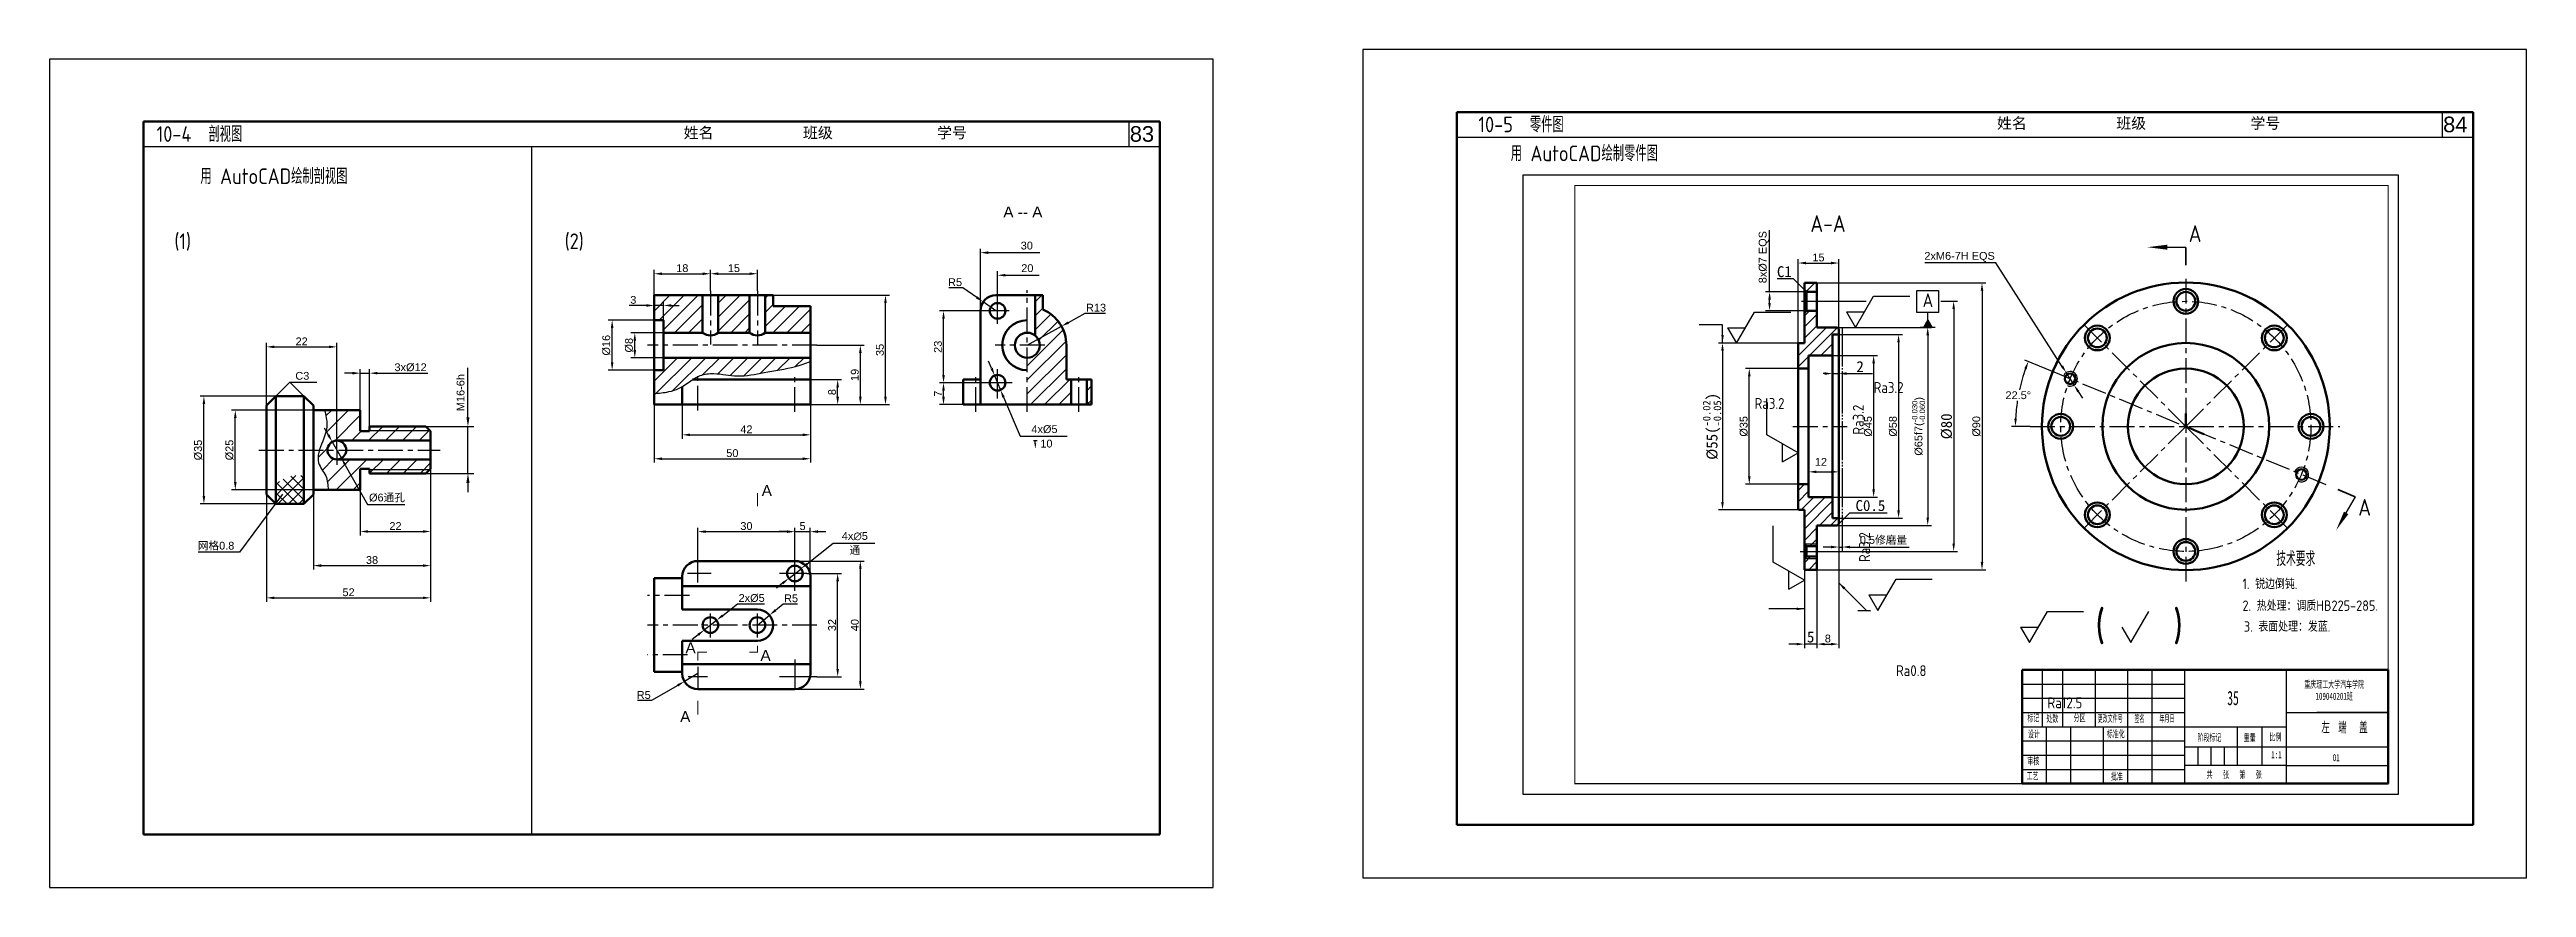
# Model space of a CAD drawing. Header units: millimetres. Extents: x 2253 to 3450, y 832 to 1419.
# Drawn here: x 2253 to 3045, y 832 to 1100 of the extents above; entities that cross this region are included whole.
import ezdxf
from ezdxf.enums import TextEntityAlignment as Align

# ---------------------------------------------------------------- set-up
doc = ezdxf.new("R2010")
doc.units = ezdxf.units.MM
doc.header["$LTSCALE"] = 0.5
for name, pattern in [('CENTER', [50.8, 31.75, -6.35, 6.35, -6.35]), ('双点划线', [30, 25, -1, 1, -1, 1, -1]), ('短中心线', [13, 10, -1, 1, -1])]:
    doc.linetypes.add(name, pattern=pattern)
for name, color, linetype, lineweight in [('1', 7, 'Continuous', 53), ('粗实线', 7, 'Continuous', 53), ('粗实线层', 7, 'Continuous', 53)]:
    doc.layers.add(name, color=color, linetype=linetype, lineweight=lineweight)
for name, color, linetype in [('2', 1, 'CENTER'), ('4', 7, 'Continuous'), ('双点划线层', 7, '双点划线'), ('图层3', 1, 'CENTER'), ('文字', 7, 'Continuous'), ('文字层', 7, 'Continuous'), ('标注', 1, 'Continuous'), ('短中心线层', 1, '短中心线'), ('细实线', 7, 'Continuous'), ('细实线层', 7, 'Continuous')]:
    doc.layers.add(name, color=color, linetype=linetype)
doc.styles.add('dim', font='ARIAL.TTF')
doc.styles.add('gb', font='gbenor.shx', dxfattribs={"bigfont": 'gbcbig.shx'})
doc.styles.add('HZTXT', font='gbenor.shx', dxfattribs={"width": 0.7, "bigfont": 'gbcbig.shx'})
doc.styles.add('文字', font='SimSun.ttf', dxfattribs={"width": 0.6, "height": 3.5})
doc.styles.add('样式 1', font='ARIAL.TTF', dxfattribs={"height": 5})
doc.styles.add('汉字', font='gbenor.shx', dxfattribs={"height": 5, "bigfont": 'gbcbig.shx'})
doc.styles.add('输入', font='SimSun.ttf', dxfattribs={"width": 0.5, "height": 3.5})
doc.dimstyles.new('GB-35', dxfattribs={"dimtxt": 2.5, "dimasz": 2.5, "dimexe": 1.25, "dimexo": 0, "dimgap": 0.5, "dimtad": 1, "dimdec": 0, "dimdsep": 46, "dimtxsty": 'dim', "dimcen": 2.5, "dimadec": 0, "dimazin": 2, "dimtfac": 1, "dimtdec": 0, "dimtmove": 0, "dimatfit": 3, "dimfxl": 0, "dimarcsym": 0})
doc.dimstyles.new('GB-35$2', dxfattribs={"dimtxt": 2.5, "dimasz": 2.5, "dimexe": 1.25, "dimexo": 0, "dimgap": 0.5, "dimtad": 1, "dimtih": 1, "dimtoh": 1, "dimdec": 0, "dimdsep": 46, "dimtxsty": 'dim', "dimcen": 2.5, "dimadec": 0, "dimazin": 2, "dimtfac": 1, "dimtdec": 0, "dimtmove": 0, "dimatfit": 3, "dimfxl": 0, "dimarcsym": 0})
doc.dimstyles.new('GB-35$3', dxfattribs={"dimtxt": 2.5, "dimasz": 2.5, "dimexe": 1.25, "dimexo": 0, "dimgap": 0.5, "dimtad": 1, "dimtoh": 1, "dimdec": 0, "dimdsep": 46, "dimtxsty": 'dim', "dimcen": 2.5, "dimadec": 0, "dimazin": 2, "dimtfac": 1, "dimtdec": 0, "dimtmove": 0, "dimatfit": 2, "dimfxl": 0, "dimarcsym": 0})
doc.dimstyles.new('GB-35$4', dxfattribs={"dimtxt": 2.5, "dimasz": 2.5, "dimexe": 1.25, "dimexo": 0, "dimgap": 0.5, "dimtad": 1, "dimtoh": 1, "dimdec": 0, "dimdsep": 46, "dimtxsty": 'dim', "dimcen": 2.5, "dimadec": 0, "dimazin": 2, "dimtfac": 1, "dimtdec": 0, "dimtmove": 0, "dimatfit": 1, "dimfxl": 0, "dimarcsym": 0})
doc.dimstyles.new('GB-35$7', dxfattribs={"dimtxt": 2.5, "dimasz": 2.5, "dimexe": 1.25, "dimexo": 0, "dimgap": 0.5, "dimtad": 1, "dimdec": 0, "dimdsep": 46, "dimtxsty": 'dim', "dimcen": 2.5, "dimclrt": 256, "dimadec": 0, "dimazin": 2, "dimtfac": 1, "dimtdec": 0, "dimtmove": 0, "dimatfit": 3, "dimfxl": 0, "dimarcsym": 0})

msp = doc.modelspace()

# ---------------------------------------------------------------- texts
at = {"style": 'HZTXT'}
for s, height, p in [('1. 锐边倒钝.', 3.333, (2954.43, 927.75)), ('2. 热处理：调质HB225-285.', 3.3333, (2954.44, 920.77)), ('3. 表面处理：发蓝.', 3.3333, (2954.88, 914.11))]:
    msp.add_text(s, height=height, dxfattribs=at).set_placement(p)
at = {"layer": '4', "color": 7, "insert": (2384.77, 990.59), "char_height": 2.5, "attachment_point": 5, "rotation": 90, "style": 'dim'}
msp.add_mtext('M16-6h', dxfattribs=at)
at = {"layer": '文字', "color": 7, "char_height": 5, "width": 313.5, "attachment_point": 4, "style": '汉字'}
for s, insert in [('  10-5  零件图', (2704.73, 1076.33)), (' 10-4  剖视图', (2284.86, 1073.29))]:
    msp.add_mtext(s, dxfattribs=dict(at, insert=insert))
at = {"layer": '文字', "color": 7, "char_height": 3.5, "width": 313.5, "attachment_point": 4}
for insert in [(2871.2, 1076.56), (2451.33, 1073.52)]:
    msp.add_mtext('{\\fSimSun|b0|i0|c134|p2;  姓名            班级              学号}', dxfattribs=dict(at, insert=insert))
at = {"layer": '文字', "insert": (2949.56, 895.18), "char_height": 4.55, "attachment_point": 1, "style": '文字'}
msp.add_mtext_dynamic_manual_height_columns('35', width=40.6772, gutter_width=17.5, heights=[0], dxfattribs=at).dxf.set("width", 16.8946)
at = {"layer": '文字', "char_height": 2.275}
for s, insert, attachment_point, style in [('重庆理工大学汽车学院\\P109040201班', (2983.75, 895.23), 5, '文字'), ('标记', (2885.68, 887.67), 1, '文字'), ('分区', (2900.45, 887.67), 1, '文字'), ('更改文件号', (2912.15, 886.22), 5, '输入'), ('签名', (2921.51, 886.22), 5, '输入'), ('年月日', (2930.29, 886.22), 5, '输入'), ('设计', (2887.76, 881.22), 5, '文字'), ('标准化', (2913.91, 881.3), 5, '文字'), ('阶段标记', (2943.89, 880.13), 5, '文字'), ('重量', (2956.76, 880.13), 5, '文字'), ('比例', (2964.95, 880.28), 5, '文字'), ('审核', (2887.56, 872.64), 5, '文字'), ('工艺', (2887.33, 867.92), 5, '文字'), ('批准', (2914.26, 867.69), 5, '文字'), ('共   张   第   张', (2951.79, 868.3), 5, '文字')]:
    msp.add_mtext(s, dxfattribs=dict(at, insert=insert, attachment_point=attachment_point, style=style))
at = {"layer": '文字', "attachment_point": 1, "style": '文字'}
for s, insert, char_height, width in [('处数', (2891.72, 887.48), 2.275, 6.5), ('左  端   盖', (2979.64, 885.2), 3.25, 15.5651), ('1:1', (2963.63, 875.91), 2.275, 5.2206), ('01', (2983.3, 874.97), 2.275, 5.2206)]:
    msp.add_mtext(s, dxfattribs=dict(at, insert=insert, char_height=char_height, width=width))
at = {"layer": '文字层', "style": 'HZTXT', "width": 0.7}
msp.add_text('技术要求', height=4.667, dxfattribs=at).set_placement((2965.27, 935.1))
at = {"layer": '细实线', "color": 7, "style": 'dim'}
for s, height, p in [('A -- A', 3.5, (2558.29, 1046.61)), ('C3', 2.5, (2331.95, 994.7)), ('A', 3.5, (2481.04, 957.52)), ('A', 3.5, (2456.67, 907.21)), ('A', 3.5, (2480.64, 904.78)), ('A', 3.5, (2454.97, 885.2))]:
    msp.add_text(s, height=height, dxfattribs=at).set_placement(p)
at = {"layer": '细实线', "style": 'HZTXT'}
for s, height, p in [('A-A', 5.333, (2816.3, 1041.98)), ('A', 5.33, (2937.25, 1038.78)), ('A', 5.33, (2991.45, 951.23))]:
    msp.add_text(s, height=height, dxfattribs=at).set_placement(p)
at = {"layer": '细实线', "ltscale": 0.5, "style": 'gb'}
msp.add_text('(    )', height=10, dxfattribs=at).set_placement((2907.38, 911.05))
at = {"layer": '细实线', "color": 7, "ltscale": 0.3, "char_height": 5, "width": 10, "attachment_point": 5, "style": '样式 1'}
for s, insert in [('84', (3022.47, 1076.33)), ('83', (2602.6, 1073.29))]:
    msp.add_mtext(s, dxfattribs=dict(at, insert=insert))
at = {"layer": '细实线', "color": 7, "char_height": 5, "attachment_point": 1}
for s, insert, width, style in [('          用 AutoCAD绘制零件图', (2693.39, 1069.61), 115.9218, 'gb'), ('          用 AutoCAD绘制剖视图', (2274.46, 1062.3), 115.9218, 'gb'), ('(1)', (2293.27, 1041.5), 19.0406, '汉字'), ('(2)', (2418.05, 1041.5), 19.0406, '汉字')]:
    msp.add_mtext(s, dxfattribs=dict(at, insert=insert, width=width, style=style))
at = {"layer": '细实线', "color": 7, "char_height": 2.5, "attachment_point": 5, "style": 'dim'}
for s, insert in [('30', (2565.79, 1037.6)), ('20', (2565.96, 1030.38)), ('4x%%c5', (2571.43, 978.85)), ('10', (2572.06, 974.26)), ('4x∅5', (2510.81, 944.65)), ('{\\fSimSun|b0|i0|c134|p54;通}', (2510.81, 940.09))]:
    msp.add_mtext(s, dxfattribs=dict(at, insert=insert))
at = {"layer": '细实线', "ltscale": 0.5, "char_height": 3.5, "attachment_point": 9}
for s, insert, width in [('C1', (2810.36, 1027.47), 3.9683), ('C0.5', (2840.25, 952.66), 37.1807)]:
    msp.add_mtext(s, dxfattribs=dict(at, insert=insert, width=width))
at = {"layer": '细实线', "ltscale": 0.5, "char_height": 3.5, "attachment_point": 5}
for s, insert in [('2', (2832.2, 998.92)), ('5', (2816.38, 912.39))]:
    msp.add_mtext(s, dxfattribs=dict(at, insert=insert))
at = {"layer": '细实线', "ltscale": 0.5, "char_height": 3.5, "attachment_point": 5, "rotation": 90}
for s, insert in [('\\A1;%%C55({\\H0.7x;\\S-0.02^ -0.05;})', (2784.84, 979.79)), ('%%C80', (2859.86, 979.79))]:
    msp.add_mtext(s, dxfattribs=dict(at, insert=insert))
at = {"layer": '细实线', "color": 7, "ltscale": 0.5, "insert": (2312.43, 940.09), "char_height": 2.5, "attachment_point": 9, "style": 'dim'}
msp.add_mtext('{\\fSimSun|b0|i0|c134|p54;网格}0.8', dxfattribs=at)
at = {"layer": '细实线', "ltscale": 0.5, "style": 'gb'}
msp.add_attdef('A', text='A', height=4.41, dxfattribs=at).set_placement((2853.87, 1017.92), align=Align.CENTER)

# ---------------------------------------------------------------- blocks, each defined once
blk = doc.blocks.new('*D116')
at = {"layer": '4', "color": 0, "lineweight": -2, "transparency": 16777216}
for p, q in [((2352.7, 984.97), (2352.7, 998.05)), ((2355.7, 979.72), (2355.7, 998.05)), ((2350.2, 996.8), (2347.7, 996.8)), ((2352.7, 996.8), (2355.7, 996.8)), ((2358.2, 996.8), (2374.26, 996.8))]:
    blk.add_line(p, q, dxfattribs=at)
at = {"layer": '4', "color": 0, "transparency": 16777216}
for points in [[(2350.2, 997.22), (2350.2, 996.39), (2352.7, 996.8)], [(2358.2, 997.22), (2358.2, 996.39), (2355.7, 996.8)]]:
    blk.add_solid(points, dxfattribs=at)
at = {"layer": 'Defpoints', "color": 0, "transparency": 16777216}
for p in [(2355.7, 996.8), (2352.7, 984.97), (2355.7, 979.72)]:
    blk.add_point(p, dxfattribs=at)
at = {"layer": '4', "color": 0, "transparency": 16777216, "insert": (2368.78, 998.65), "char_height": 2.5, "attachment_point": 5, "style": 'dim'}
blk.add_mtext('3x%%C12', dxfattribs=at)
blk = doc.blocks.new('*D117')
at = {"layer": '4', "color": 0, "lineweight": -2, "transparency": 16777216}
for p, q in [((2322.7, 986.47), (2322.7, 1006.47)), ((2345.2, 972.22), (2345.2, 1006.47)), ((2325.2, 1005.22), (2342.7, 1005.22))]:
    blk.add_line(p, q, dxfattribs=at)
at = {"layer": '4', "color": 0, "transparency": 16777216}
for points in [[(2325.2, 1005.64), (2325.2, 1004.8), (2322.7, 1005.22)], [(2342.7, 1005.64), (2342.7, 1004.8), (2345.2, 1005.22)]]:
    blk.add_solid(points, dxfattribs=at)
at = {"layer": 'Defpoints', "color": 0, "transparency": 16777216}
for p in [(2345.2, 1005.22), (2322.7, 986.47), (2345.2, 972.22)]:
    blk.add_point(p, dxfattribs=at)
at = {"layer": '4', "color": 0, "transparency": 16777216, "insert": (2333.95, 1006.97), "char_height": 2.5, "attachment_point": 5, "style": 'dim'}
blk.add_mtext('22', dxfattribs=at)
blk = doc.blocks.new('*D118')
at = {"layer": '4', "color": 0, "lineweight": -2, "transparency": 16777216}
for p, q in [((2342.5, 977.01), (2341.27, 979.19)), ((2343.73, 974.83), (2346.67, 969.6)), ((2347.89, 967.42), (2355, 954.79)), ((2355, 954.79), (2366.98, 954.79))]:
    blk.add_line(p, q, dxfattribs=at)
at = {"layer": '4', "color": 0, "transparency": 16777216}
for points in [[(2342.86, 977.22), (2342.14, 976.81), (2343.73, 974.83)], [(2348.26, 967.63), (2347.53, 967.22), (2346.67, 969.6)]]:
    blk.add_solid(points, dxfattribs=at)
at = {"layer": 'Defpoints', "color": 0, "transparency": 16777216}
for p in [(2343.73, 974.83), (2346.67, 969.6)]:
    blk.add_point(p, dxfattribs=at)
at = {"layer": '4', "color": 0, "transparency": 16777216, "insert": (2361.24, 956.89), "char_height": 2.5, "attachment_point": 5, "style": 'dim'}
blk.add_mtext('%%C6{\\fSimSun|b0|i0|c134|p54;通孔}', dxfattribs=at)
blk = doc.blocks.new('*D119')
at = {"layer": '4', "color": 0, "lineweight": -2, "transparency": 16777216}
for p, q in [((2375.2, 969.22), (2375.2, 944.91)), ((2352.7, 959.47), (2352.7, 944.91)), ((2355.2, 946.16), (2372.7, 946.16))]:
    blk.add_line(p, q, dxfattribs=at)
at = {"layer": '4', "color": 0, "transparency": 16777216}
for points in [[(2355.2, 946.57), (2355.2, 945.74), (2352.7, 946.16)], [(2372.7, 946.57), (2372.7, 945.74), (2375.2, 946.16)]]:
    blk.add_solid(points, dxfattribs=at)
at = {"layer": 'Defpoints', "color": 0, "transparency": 16777216}
for p in [(2375.2, 969.22), (2352.7, 959.47), (2375.2, 946.16)]:
    blk.add_point(p, dxfattribs=at)
at = {"layer": '4', "color": 0, "transparency": 16777216, "insert": (2363.95, 947.91), "char_height": 2.5, "attachment_point": 5, "style": 'dim'}
blk.add_mtext('22', dxfattribs=at)
blk = doc.blocks.new('*D120')
at = {"layer": '4', "color": 0, "lineweight": -2, "transparency": 16777216}
for p, q in [((2337.7, 959.47), (2337.7, 933.99)), ((2375.2, 946.16), (2375.2, 933.99)), ((2340.2, 935.24), (2372.7, 935.24))]:
    blk.add_line(p, q, dxfattribs=at)
at = {"layer": '4', "color": 0, "transparency": 16777216}
for points in [[(2340.2, 935.66), (2340.2, 934.83), (2337.7, 935.24)], [(2372.7, 935.66), (2372.7, 934.83), (2375.2, 935.24)]]:
    blk.add_solid(points, dxfattribs=at)
at = {"layer": 'Defpoints', "color": 0, "transparency": 16777216}
for p in [(2337.7, 959.47), (2375.2, 946.16), (2375.2, 935.24)]:
    blk.add_point(p, dxfattribs=at)
at = {"layer": '4', "color": 0, "transparency": 16777216, "insert": (2356.45, 937.02), "char_height": 2.5, "attachment_point": 5, "style": 'dim'}
blk.add_mtext('38', dxfattribs=at)
blk = doc.blocks.new('*D121')
at = {"layer": '4', "color": 0, "lineweight": -2, "transparency": 16777216}
for p, q in [((2322.7, 957.97), (2322.7, 923.68)), ((2375.2, 935.24), (2375.2, 923.68)), ((2325.2, 924.93), (2372.7, 924.93))]:
    blk.add_line(p, q, dxfattribs=at)
at = {"layer": '4', "color": 0, "transparency": 16777216}
for points in [[(2325.2, 925.35), (2325.2, 924.52), (2322.7, 924.93)], [(2372.7, 925.35), (2372.7, 924.52), (2375.2, 924.93)]]:
    blk.add_solid(points, dxfattribs=at)
at = {"layer": 'Defpoints', "color": 0, "transparency": 16777216}
for p in [(2322.7, 957.97), (2375.2, 935.24), (2375.2, 924.93)]:
    blk.add_point(p, dxfattribs=at)
at = {"layer": '4', "color": 0, "transparency": 16777216, "insert": (2348.95, 926.71), "char_height": 2.5, "attachment_point": 5, "style": 'dim'}
blk.add_mtext('52', dxfattribs=at)
blk = doc.blocks.new('*D122')
at = {"layer": '4', "color": 0, "lineweight": -2, "transparency": 16777216}
for p, q in [((2337.7, 984.97), (2311.49, 984.97)), ((2312.74, 961.97), (2312.74, 982.47)), ((2337.7, 959.47), (2311.49, 959.47))]:
    blk.add_line(p, q, dxfattribs=at)
at = {"layer": '4', "color": 0, "transparency": 16777216}
for points in [[(2312.33, 982.47), (2313.16, 982.47), (2312.74, 984.97)], [(2312.33, 961.97), (2313.16, 961.97), (2312.74, 959.47)]]:
    blk.add_solid(points, dxfattribs=at)
at = {"layer": 'Defpoints', "color": 0, "transparency": 16777216}
for p in [(2312.74, 984.97), (2337.7, 984.97), (2337.7, 959.47)]:
    blk.add_point(p, dxfattribs=at)
at = {"layer": '4', "color": 0, "transparency": 16777216, "insert": (2310.9, 972.22), "char_height": 2.5, "attachment_point": 5, "rotation": 90, "style": 'dim'}
blk.add_mtext('%%C25', dxfattribs=at)
blk = doc.blocks.new('*D123')
at = {"layer": '4', "color": 0, "lineweight": -2, "transparency": 16777216}
for p, q in [((2325.7, 989.47), (2301.46, 989.47)), ((2302.71, 957.47), (2302.71, 986.97)), ((2325.7, 954.97), (2301.46, 954.97))]:
    blk.add_line(p, q, dxfattribs=at)
at = {"layer": '4', "color": 0, "transparency": 16777216}
for points in [[(2302.3, 986.97), (2303.13, 986.97), (2302.71, 989.47)], [(2302.3, 957.47), (2303.13, 957.47), (2302.71, 954.97)]]:
    blk.add_solid(points, dxfattribs=at)
at = {"layer": 'Defpoints', "color": 0, "transparency": 16777216}
for p in [(2302.71, 989.47), (2325.7, 989.47), (2325.7, 954.97)]:
    blk.add_point(p, dxfattribs=at)
at = {"layer": '4', "color": 0, "transparency": 16777216, "insert": (2300.87, 972.22), "char_height": 2.5, "attachment_point": 5, "rotation": 90, "style": 'dim'}
blk.add_mtext('%%C35', dxfattribs=at)
blk = doc.blocks.new('*D97')
at = {"layer": '4', "color": 0, "lineweight": -2, "transparency": 16777216}
for p, q in [((2455.65, 986.74), (2455.65, 975.83)), ((2496.65, 986.74), (2496.65, 975.83)), ((2458.15, 977.08), (2494.15, 977.08))]:
    blk.add_line(p, q, dxfattribs=at)
at = {"layer": '4', "color": 0, "transparency": 16777216}
for points in [[(2458.15, 977.5), (2458.15, 976.66), (2455.65, 977.08)], [(2494.15, 977.5), (2494.15, 976.66), (2496.65, 977.08)]]:
    blk.add_solid(points, dxfattribs=at)
at = {"layer": 'Defpoints', "color": 0, "transparency": 16777216}
for p in [(2455.65, 986.74), (2496.65, 986.74), (2496.65, 977.08)]:
    blk.add_point(p, dxfattribs=at)
at = {"layer": '4', "color": 0, "transparency": 16777216, "insert": (2476.15, 978.84), "char_height": 2.5, "attachment_point": 5, "style": 'dim'}
blk.add_mtext('42', dxfattribs=at)
blk = doc.blocks.new('_None')
blk = doc.blocks.new('*D98')
at = {"layer": '4', "color": 0, "lineweight": -2, "transparency": 16777216}
for p, q in [((2446.65, 986.74), (2446.65, 968.18)), ((2496.65, 986.74), (2496.65, 968.18)), ((2449.15, 969.43), (2494.15, 969.43))]:
    blk.add_line(p, q, dxfattribs=at)
at = {"layer": '4', "color": 0, "transparency": 16777216}
for points in [[(2449.15, 969.85), (2449.15, 969.02), (2446.65, 969.43)], [(2494.15, 969.85), (2494.15, 969.02), (2496.65, 969.43)]]:
    blk.add_solid(points, dxfattribs=at)
at = {"layer": 'Defpoints', "color": 0, "transparency": 16777216}
for p in [(2446.65, 986.74), (2496.65, 986.74), (2496.65, 969.43)]:
    blk.add_point(p, dxfattribs=at)
at = {"layer": '4', "color": 0, "transparency": 16777216, "insert": (2471.65, 971.21), "char_height": 2.5, "attachment_point": 5, "style": 'dim'}
blk.add_mtext('50', dxfattribs=at)
blk = doc.blocks.new('*D99')
at = {"layer": '4', "color": 0, "lineweight": -2, "transparency": 16777216}
for p, q in [((2446.65, 1021.74), (2446.65, 1029.86)), ((2464.65, 1023.15), (2464.65, 1029.86)), ((2449.15, 1028.61), (2462.15, 1028.61))]:
    blk.add_line(p, q, dxfattribs=at)
at = {"layer": '4', "color": 0, "transparency": 16777216}
for points in [[(2449.15, 1029.03), (2449.15, 1028.19), (2446.65, 1028.61)], [(2462.15, 1029.03), (2462.15, 1028.19), (2464.65, 1028.61)]]:
    blk.add_solid(points, dxfattribs=at)
at = {"layer": 'Defpoints', "color": 0, "transparency": 16777216}
for p in [(2446.65, 1021.74), (2464.65, 1028.61), (2464.65, 1023.15)]:
    blk.add_point(p, dxfattribs=at)
at = {"layer": '4', "color": 0, "transparency": 16777216, "insert": (2455.65, 1030.38), "char_height": 2.5, "attachment_point": 5, "style": 'dim'}
blk.add_mtext('18', dxfattribs=at)
blk = doc.blocks.new('*D100')
at = {"layer": '4', "color": 0, "lineweight": -2, "transparency": 16777216}
for p, q in [((2464.65, 1028.61), (2464.65, 1029.86)), ((2479.65, 1023.15), (2479.65, 1029.86)), ((2467.15, 1028.61), (2477.15, 1028.61))]:
    blk.add_line(p, q, dxfattribs=at)
at = {"layer": '4', "color": 0, "transparency": 16777216}
for points in [[(2467.15, 1029.03), (2467.15, 1028.19), (2464.65, 1028.61)], [(2477.15, 1029.03), (2477.15, 1028.19), (2479.65, 1028.61)]]:
    blk.add_solid(points, dxfattribs=at)
at = {"layer": 'Defpoints', "color": 0, "transparency": 16777216}
for p in [(2464.65, 1028.61), (2479.65, 1028.61), (2479.65, 1023.15)]:
    blk.add_point(p, dxfattribs=at)
at = {"layer": '4', "color": 0, "transparency": 16777216, "insert": (2472.15, 1030.38), "char_height": 2.5, "attachment_point": 5, "style": 'dim'}
blk.add_mtext('15', dxfattribs=at)
blk = doc.blocks.new('*D101')
at = {"layer": '4', "color": 0, "lineweight": -2, "transparency": 16777216}
for p, q in [((2449.65, 1009.74), (2439.22, 1009.74)), ((2440.47, 1004.24), (2440.47, 1007.24)), ((2449.65, 1001.74), (2439.22, 1001.74))]:
    blk.add_line(p, q, dxfattribs=at)
at = {"layer": '4', "color": 0, "transparency": 16777216}
for points in [[(2440.05, 1007.24), (2440.88, 1007.24), (2440.47, 1009.74)], [(2440.05, 1004.24), (2440.88, 1004.24), (2440.47, 1001.74)]]:
    blk.add_solid(points, dxfattribs=at)
at = {"layer": 'Defpoints', "color": 0, "transparency": 16777216}
for p in [(2440.47, 1009.74), (2449.65, 1009.74), (2449.65, 1001.74)]:
    blk.add_point(p, dxfattribs=at)
at = {"layer": '4', "color": 0, "transparency": 16777216, "insert": (2438.62, 1005.74), "char_height": 2.5, "attachment_point": 5, "rotation": 90, "style": 'dim'}
blk.add_mtext('%%C8', dxfattribs=at)
blk = doc.blocks.new('*D102')
at = {"layer": '4', "color": 0, "lineweight": -2, "transparency": 16777216}
for p, q in [((2446.65, 1013.74), (2431.97, 1013.74)), ((2433.22, 1000.24), (2433.22, 1011.24)), ((2446.65, 997.74), (2431.97, 997.74))]:
    blk.add_line(p, q, dxfattribs=at)
at = {"layer": '4', "color": 0, "transparency": 16777216}
for points in [[(2432.8, 1011.24), (2433.63, 1011.24), (2433.22, 1013.74)], [(2432.8, 1000.24), (2433.63, 1000.24), (2433.22, 997.74)]]:
    blk.add_solid(points, dxfattribs=at)
at = {"layer": 'Defpoints', "color": 0, "transparency": 16777216}
for p in [(2433.22, 1013.74), (2446.65, 1013.74), (2446.65, 997.74)]:
    blk.add_point(p, dxfattribs=at)
at = {"layer": '4', "color": 0, "transparency": 16777216, "insert": (2431.37, 1005.74), "char_height": 2.5, "attachment_point": 5, "rotation": 90, "style": 'dim'}
blk.add_mtext('%%C16', dxfattribs=at)
blk = doc.blocks.new('*D103')
at = {"layer": '4', "color": 0, "lineweight": -2, "transparency": 16777216}
for p, q in [((2444.15, 1018.46), (2438.67, 1018.46)), ((2446.65, 1013.74), (2446.65, 1019.71)), ((2449.65, 1018.46), (2446.65, 1018.46)), ((2449.65, 1013.74), (2449.65, 1019.71)), ((2452.15, 1018.46), (2454.65, 1018.46))]:
    blk.add_line(p, q, dxfattribs=at)
at = {"layer": '4', "color": 0, "transparency": 16777216}
for points in [[(2444.15, 1018.88), (2444.15, 1018.04), (2446.65, 1018.46)], [(2452.15, 1018.88), (2452.15, 1018.04), (2449.65, 1018.46)]]:
    blk.add_solid(points, dxfattribs=at)
at = {"layer": 'Defpoints', "color": 0, "transparency": 16777216}
for p in [(2446.65, 1018.46), (2446.65, 1013.74), (2449.65, 1013.74)]:
    blk.add_point(p, dxfattribs=at)
at = {"layer": '4', "color": 0, "transparency": 16777216, "insert": (2439.99, 1020.24), "char_height": 2.5, "attachment_point": 5, "style": 'dim'}
blk.add_mtext('3', dxfattribs=at)
blk = doc.blocks.new('*D95')
at = {"layer": '4', "color": 0, "lineweight": -2, "transparency": 16777216}
for p, q in [((2496.65, 994.74), (2506.57, 994.74)), ((2505.32, 989.24), (2505.32, 992.24)), ((2496.65, 986.74), (2506.57, 986.74))]:
    blk.add_line(p, q, dxfattribs=at)
at = {"layer": '4', "color": 0, "transparency": 16777216}
for points in [[(2504.9, 992.24), (2505.74, 992.24), (2505.32, 994.74)], [(2504.9, 989.24), (2505.74, 989.24), (2505.32, 986.74)]]:
    blk.add_solid(points, dxfattribs=at)
at = {"layer": 'Defpoints', "color": 0, "transparency": 16777216}
for p in [(2496.65, 994.74), (2505.32, 994.74), (2496.65, 986.74)]:
    blk.add_point(p, dxfattribs=at)
at = {"layer": '4', "color": 0, "transparency": 16777216, "insert": (2503.54, 990.74), "char_height": 2.5, "attachment_point": 5, "rotation": 90, "style": 'dim'}
blk.add_mtext('8', dxfattribs=at)
blk = doc.blocks.new('*D104')
at = {"layer": '4', "color": 0, "lineweight": -2, "transparency": 16777216}
for p, q in [((2498.7, 1005.74), (2513.82, 1005.74)), ((2512.57, 989.24), (2512.57, 1003.24)), ((2505.32, 986.74), (2513.82, 986.74))]:
    blk.add_line(p, q, dxfattribs=at)
at = {"layer": '4', "color": 0, "transparency": 16777216}
for points in [[(2512.16, 1003.24), (2512.99, 1003.24), (2512.57, 1005.74)], [(2512.16, 989.24), (2512.99, 989.24), (2512.57, 986.74)]]:
    blk.add_solid(points, dxfattribs=at)
at = {"layer": 'Defpoints', "color": 0, "transparency": 16777216}
for p in [(2498.7, 1005.74), (2512.57, 1005.74), (2505.32, 986.74)]:
    blk.add_point(p, dxfattribs=at)
at = {"layer": '4', "color": 0, "transparency": 16777216, "insert": (2510.8, 996.24), "char_height": 2.5, "attachment_point": 5, "rotation": 90, "style": 'dim'}
blk.add_mtext('19', dxfattribs=at)
blk = doc.blocks.new('*D105')
at = {"layer": '4', "color": 0, "lineweight": -2, "transparency": 16777216}
for p, q in [((2484.65, 1021.74), (2521.86, 1021.74)), ((2520.61, 989.24), (2520.61, 1019.24)), ((2512.57, 986.74), (2521.86, 986.74))]:
    blk.add_line(p, q, dxfattribs=at)
at = {"layer": '4', "color": 0, "transparency": 16777216}
for points in [[(2520.19, 1019.24), (2521.02, 1019.24), (2520.61, 1021.74)], [(2520.19, 989.24), (2521.02, 989.24), (2520.61, 986.74)]]:
    blk.add_solid(points, dxfattribs=at)
at = {"layer": 'Defpoints', "color": 0, "transparency": 16777216}
for p in [(2484.65, 1021.74), (2520.61, 1021.74), (2512.57, 986.74)]:
    blk.add_point(p, dxfattribs=at)
at = {"layer": '4', "color": 0, "transparency": 16777216, "insert": (2518.83, 1004.24), "char_height": 2.5, "attachment_point": 5, "rotation": 90, "style": 'dim'}
blk.add_mtext('35', dxfattribs=at)
blk = doc.blocks.new('*D106')
at = {"layer": '4', "color": 0, "lineweight": -2, "transparency": 16777216}
for p, q in [((2495.5, 932.72), (2506.57, 932.72)), ((2505.32, 902.22), (2505.32, 930.22)), ((2498.7, 899.72), (2506.57, 899.72))]:
    blk.add_line(p, q, dxfattribs=at)
at = {"layer": '4', "color": 0, "transparency": 16777216}
for points in [[(2504.9, 930.22), (2505.74, 930.22), (2505.32, 932.72)], [(2504.9, 902.22), (2505.74, 902.22), (2505.32, 899.72)]]:
    blk.add_solid(points, dxfattribs=at)
at = {"layer": 'Defpoints', "color": 0, "transparency": 16777216}
for p in [(2495.5, 932.72), (2505.32, 932.72), (2498.7, 899.72)]:
    blk.add_point(p, dxfattribs=at)
at = {"layer": '4', "color": 0, "transparency": 16777216, "insert": (2503.54, 916.22), "char_height": 2.5, "attachment_point": 5, "rotation": 90, "style": 'dim'}
blk.add_mtext('32', dxfattribs=at)
blk = doc.blocks.new('*D107')
at = {"layer": '4', "color": 0, "lineweight": -2, "transparency": 16777216}
for p, q in [((2491.65, 936.72), (2513.82, 936.72)), ((2512.57, 898.22), (2512.57, 934.22)), ((2491.65, 895.72), (2513.82, 895.72))]:
    blk.add_line(p, q, dxfattribs=at)
at = {"layer": '4', "color": 0, "transparency": 16777216}
for points in [[(2512.16, 934.22), (2512.99, 934.22), (2512.57, 936.72)], [(2512.16, 898.22), (2512.99, 898.22), (2512.57, 895.72)]]:
    blk.add_solid(points, dxfattribs=at)
at = {"layer": 'Defpoints', "color": 0, "transparency": 16777216}
for p in [(2491.65, 936.72), (2512.57, 936.72), (2491.65, 895.72)]:
    blk.add_point(p, dxfattribs=at)
at = {"layer": '4', "color": 0, "transparency": 16777216, "insert": (2510.8, 916.22), "char_height": 2.5, "attachment_point": 5, "rotation": 90, "style": 'dim'}
blk.add_mtext('40', dxfattribs=at)
blk = doc.blocks.new('*D108')
at = {"layer": '4', "color": 0, "lineweight": -2, "transparency": 16777216}
for p, q in [((2479.65, 916.22), (2483.52, 919.39)), ((2485.45, 920.98), (2487.9, 923)), ((2487.9, 923), (2492.45, 923))]:
    blk.add_line(p, q, dxfattribs=at)
at = {"layer": '4', "color": 0, "transparency": 16777216}
blk.add_solid([(2485.18, 921.3), (2485.71, 920.66), (2483.52, 919.39)], dxfattribs=at)
at = {"layer": 'Defpoints', "color": 0, "transparency": 16777216}
for p in [(2483.52, 919.39), (2479.65, 916.22)]:
    blk.add_point(p, dxfattribs=at)
at = {"layer": '4', "color": 0, "transparency": 16777216, "insert": (2490.42, 924.77), "char_height": 2.5, "attachment_point": 5, "style": 'dim'}
blk.add_mtext('R5', dxfattribs=at)
blk = doc.blocks.new('*D109')
at = {"layer": '4', "color": 0, "lineweight": -2, "transparency": 16777216}
for p, q in [((2468.58, 919.31), (2473.27, 923)), ((2473.27, 923), (2481.88, 923)), ((2460.73, 913.12), (2458.76, 911.58)), ((2462.69, 914.67), (2466.62, 917.77))]:
    blk.add_line(p, q, dxfattribs=at)
at = {"layer": '4', "color": 0, "transparency": 16777216}
for points in [[(2468.32, 919.64), (2468.84, 918.98), (2466.62, 917.77)], [(2460.47, 913.45), (2460.98, 912.8), (2462.69, 914.67)]]:
    blk.add_solid(points, dxfattribs=at)
at = {"layer": 'Defpoints', "color": 0, "transparency": 16777216}
for p in [(2462.69, 914.67), (2466.62, 917.77)]:
    blk.add_point(p, dxfattribs=at)
at = {"layer": '4', "color": 0, "transparency": 16777216, "insert": (2477.82, 924.85), "char_height": 2.5, "attachment_point": 5, "style": 'dim'}
blk.add_mtext('2x%%C5', dxfattribs=at)
blk = doc.blocks.new('*D110')
at = {"layer": '4', "color": 0, "lineweight": -2, "transparency": 16777216}
for p, q in [((2460.65, 933.23), (2460.65, 947.36)), ((2463.15, 946.11), (2489.15, 946.11)), ((2491.65, 936.72), (2491.65, 947.36))]:
    blk.add_line(p, q, dxfattribs=at)
at = {"layer": '4', "color": 0, "transparency": 16777216}
for points in [[(2463.15, 946.53), (2463.15, 945.69), (2460.65, 946.11)], [(2489.15, 946.53), (2489.15, 945.69), (2491.65, 946.11)]]:
    blk.add_solid(points, dxfattribs=at)
at = {"layer": 'Defpoints', "color": 0, "transparency": 16777216}
for p in [(2491.65, 946.11), (2491.65, 936.72), (2460.65, 933.23)]:
    blk.add_point(p, dxfattribs=at)
at = {"layer": '4', "color": 0, "transparency": 16777216, "insert": (2476.15, 947.89), "char_height": 2.5, "attachment_point": 5, "style": 'dim'}
blk.add_mtext('30', dxfattribs=at)
blk = doc.blocks.new('*D96')
at = {"layer": '4', "color": 0, "lineweight": -2, "transparency": 16777216}
for p, q in [((2489.15, 946.11), (2486.65, 946.11)), ((2491.65, 946.11), (2491.65, 947.36)), ((2491.65, 946.11), (2496.55, 946.11)), ((2496.55, 932.72), (2496.55, 947.36)), ((2499.05, 946.11), (2501.55, 946.11))]:
    blk.add_line(p, q, dxfattribs=at)
at = {"layer": '4', "color": 0, "transparency": 16777216}
for points in [[(2489.15, 946.53), (2489.15, 945.69), (2491.65, 946.11)], [(2499.05, 946.53), (2499.05, 945.69), (2496.55, 946.11)]]:
    blk.add_solid(points, dxfattribs=at)
at = {"layer": 'Defpoints', "color": 0, "transparency": 16777216}
for p in [(2491.65, 946.11), (2496.55, 946.11), (2496.55, 932.72)]:
    blk.add_point(p, dxfattribs=at)
at = {"layer": '4', "color": 0, "transparency": 16777216, "insert": (2494.1, 947.88), "char_height": 2.5, "attachment_point": 5, "style": 'dim'}
blk.add_mtext('5', dxfattribs=at)
blk = doc.blocks.new('*D111')
at = {"layer": '4', "color": 0, "lineweight": -2, "transparency": 16777216}
for p, q in [((2454.18, 896.94), (2445.85, 892.07)), ((2460.65, 900.72), (2456.34, 898.2)), ((2445.85, 892.07), (2441.3, 892.07))]:
    blk.add_line(p, q, dxfattribs=at)
at = {"layer": '4', "color": 0, "transparency": 16777216}
blk.add_solid([(2453.97, 897.3), (2454.39, 896.58), (2456.34, 898.2)], dxfattribs=at)
at = {"layer": 'Defpoints', "color": 0, "transparency": 16777216}
for p in [(2456.34, 898.2), (2460.65, 900.72)]:
    blk.add_point(p, dxfattribs=at)
at = {"layer": '4', "color": 0, "transparency": 16777216, "insert": (2443.32, 893.85), "char_height": 2.5, "attachment_point": 5, "style": 'dim'}
blk.add_mtext('R5', dxfattribs=at)
blk = doc.blocks.new('*D112')
at = {"layer": '4', "color": 0, "lineweight": -2, "transparency": 16777216}
for p, q in [((2552.11, 993.74), (2537.91, 993.74)), ((2539.16, 989.24), (2539.16, 991.24)), ((2545.44, 986.74), (2537.91, 986.74))]:
    blk.add_line(p, q, dxfattribs=at)
at = {"layer": '4', "color": 0, "transparency": 16777216}
for points in [[(2538.74, 991.24), (2539.58, 991.24), (2539.16, 993.74)], [(2538.74, 989.24), (2539.58, 989.24), (2539.16, 986.74)]]:
    blk.add_solid(points, dxfattribs=at)
at = {"layer": 'Defpoints', "color": 0, "transparency": 16777216}
for p in [(2539.16, 993.74), (2552.11, 993.74), (2545.44, 986.74)]:
    blk.add_point(p, dxfattribs=at)
at = {"layer": '4', "color": 0, "transparency": 16777216, "insert": (2537.41, 990.24), "char_height": 2.5, "attachment_point": 5, "rotation": 90, "style": 'dim'}
blk.add_mtext('7', dxfattribs=at)
blk = doc.blocks.new('*D113')
at = {"layer": '4', "color": 0, "lineweight": -2, "transparency": 16777216}
for p, q in [((2552.31, 1016.74), (2537.91, 1016.74)), ((2539.16, 996.24), (2539.16, 1014.24)), ((2539.16, 993.74), (2537.91, 993.74))]:
    blk.add_line(p, q, dxfattribs=at)
at = {"layer": '4', "color": 0, "transparency": 16777216}
for points in [[(2538.74, 1014.24), (2539.58, 1014.24), (2539.16, 1016.74)], [(2538.74, 996.24), (2539.58, 996.24), (2539.16, 993.74)]]:
    blk.add_solid(points, dxfattribs=at)
at = {"layer": 'Defpoints', "color": 0, "transparency": 16777216}
for p in [(2539.16, 1016.74), (2552.31, 1016.74), (2539.16, 993.74)]:
    blk.add_point(p, dxfattribs=at)
at = {"layer": '4', "color": 0, "transparency": 16777216, "insert": (2537.38, 1005.24), "char_height": 2.5, "attachment_point": 5, "rotation": 90, "style": 'dim'}
blk.add_mtext('23', dxfattribs=at)
blk = doc.blocks.new('*D114')
at = {"layer": '4', "color": 0, "lineweight": -2, "transparency": 16777216}
for p, q in [((2545.38, 1024.11), (2540.83, 1024.11)), ((2549.79, 1021.03), (2545.38, 1024.11)), ((2555.94, 1016.74), (2551.84, 1019.6))]:
    blk.add_line(p, q, dxfattribs=at)
at = {"layer": '4', "color": 0, "transparency": 16777216}
blk.add_solid([(2550.03, 1021.37), (2549.56, 1020.69), (2551.84, 1019.6)], dxfattribs=at)
at = {"layer": 'Defpoints', "color": 0, "transparency": 16777216}
for p in [(2551.84, 1019.6), (2555.94, 1016.74)]:
    blk.add_point(p, dxfattribs=at)
at = {"layer": '4', "color": 0, "transparency": 16777216, "insert": (2542.86, 1025.89), "char_height": 2.5, "attachment_point": 5, "style": 'dim'}
blk.add_mtext('R5', dxfattribs=at)
blk = doc.blocks.new('*D115')
at = {"layer": 'Defpoints', "color": 0, "transparency": 16777216}
for p in [(2565.94, 1005.74), (2576.88, 1011.79)]:
    blk.add_point(p, dxfattribs=at)
at = {"layer": '细实线', "color": 0, "lineweight": -2, "transparency": 16777216}
for p, q in [((2579.07, 1013), (2584.43, 1015.96)), ((2584.43, 1015.96), (2590.9, 1015.96)), ((2565.94, 1005.74), (2576.88, 1011.79))]:
    blk.add_line(p, q, dxfattribs=at)
at = {"layer": '细实线', "color": 0, "transparency": 16777216}
blk.add_solid([(2578.87, 1013.36), (2579.27, 1012.63), (2576.88, 1011.79)], dxfattribs=at)
at = {"layer": '细实线', "color": 0, "transparency": 16777216, "insert": (2587.92, 1017.74), "char_height": 2.5, "attachment_point": 5, "style": 'dim'}
blk.add_mtext('R13', dxfattribs=at)
blk = doc.blocks.new('*D151')
at = {"layer": 'Defpoints', "color": 0}
for p in [(2883.69, 993.82), (2896.06, 996.36), (2886.56, 979.79), (2985.57, 979.79), (2976.84, 962.89)]:
    blk.add_point(p, dxfattribs=at)
at = {"layer": '细实线', "color": 0, "lineweight": -2}
for p, q in [((2896.06, 996.36), (2884.82, 1001.01)), ((2886.56, 979.79), (2880.59, 979.79))]:
    blk.add_line(p, q, dxfattribs=at)
for start, end in [(160.14209, 167.50691), (171.32706, 177.35791)]:
    blk.add_arc((2936.06, 979.79), 54.22, start, end, dxfattribs=at)
at = {"layer": '细实线', "color": 0}
for points in [[(2884.68, 998.35), (2885.46, 998.05), (2885.97, 1000.53)], [(2882.32, 982.28), (2881.49, 982.29), (2881.84, 979.79)]]:
    blk.add_solid(points, dxfattribs=at)
at = {"layer": '细实线', "color": 0, "insert": (2882.77, 989.74), "char_height": 2.5, "attachment_point": 5, "style": 'dim'}
blk.add_mtext('22.5%%d', dxfattribs=at)
blk = doc.blocks.new('*D152')
at = {"layer": 'Defpoints', "color": 0}
for p in [(2824.38, 1009.12), (2824.38, 950.45), (2844.49, 950.45)]:
    blk.add_point(p, dxfattribs=at)
at = {"layer": '细实线', "color": 0, "lineweight": -2}
for p, q in [((2824.38, 1009.12), (2845.74, 1009.12)), ((2844.49, 1006.62), (2844.49, 952.95)), ((2824.38, 950.45), (2845.74, 950.45))]:
    blk.add_line(p, q, dxfattribs=at)
at = {"layer": '细实线', "color": 0}
for points in [[(2844.08, 1006.62), (2844.91, 1006.62), (2844.49, 1009.12)], [(2844.08, 952.95), (2844.91, 952.95), (2844.49, 950.45)]]:
    blk.add_solid(points, dxfattribs=at)
at = {"layer": '细实线', "color": 0, "insert": (2842.72, 979.79), "char_height": 2.5, "attachment_point": 5, "rotation": 90, "style": 'dim'}
blk.add_mtext('%%C58 ', dxfattribs=at)
blk = doc.blocks.new('*D153')
at = {"layer": 'Defpoints', "color": 0}
for p in [(2823.88, 1011.45), (2824.88, 948.12), (2853.81, 948.12)]:
    blk.add_point(p, dxfattribs=at)
at = {"layer": '细实线', "color": 0, "lineweight": -2}
for p, q in [((2823.88, 1011.45), (2855.06, 1011.45)), ((2853.81, 1008.95), (2853.81, 950.62)), ((2824.88, 948.12), (2855.06, 948.12))]:
    blk.add_line(p, q, dxfattribs=at)
at = {"layer": '细实线', "color": 0}
for points in [[(2853.4, 1008.95), (2854.23, 1008.95), (2853.81, 1011.45)], [(2853.4, 950.62), (2854.23, 950.62), (2853.81, 948.12)]]:
    blk.add_solid(points, dxfattribs=at)
at = {"layer": '细实线', "color": 0, "insert": (2850.87, 979.79), "char_height": 2.5, "attachment_point": 5, "rotation": 90, "style": 'dim'}
blk.add_mtext('\\A1;%%C65f7({\\H0.7x;\\S-0.030^ -0.060;})', dxfattribs=at)
blk = doc.blocks.new('*D154')
at = {"layer": 'Defpoints', "color": 0}
for p in [(2818.38, 1025.65), (2818.38, 933.92), (2871.17, 933.92)]:
    blk.add_point(p, dxfattribs=at)
at = {"layer": '细实线', "color": 0, "lineweight": -2}
for p, q in [((2818.38, 1025.65), (2872.42, 1025.65)), ((2871.17, 1023.15), (2871.17, 936.42)), ((2818.38, 933.92), (2872.42, 933.92))]:
    blk.add_line(p, q, dxfattribs=at)
at = {"layer": '细实线', "color": 0}
for points in [[(2870.75, 1023.15), (2871.59, 1023.15), (2871.17, 1025.65)], [(2870.75, 936.42), (2871.59, 936.42), (2871.17, 933.92)]]:
    blk.add_solid(points, dxfattribs=at)
at = {"layer": '细实线', "color": 0, "insert": (2869.39, 979.79), "char_height": 2.5, "attachment_point": 5, "rotation": 90, "style": 'dim'}
blk.add_mtext('%%C90', dxfattribs=at)
blk = doc.blocks.new('*D155')
at = {"layer": 'Defpoints', "color": 0}
for p in [(2825.38, 1032.04), (2812.38, 1006.45), (2825.38, 1009.95)]:
    blk.add_point(p, dxfattribs=at)
at = {"layer": '细实线', "color": 0, "lineweight": -2}
for p, q in [((2812.38, 1006.45), (2812.38, 1033.29)), ((2814.88, 1032.04), (2822.88, 1032.04)), ((2825.38, 1009.95), (2825.38, 1033.29))]:
    blk.add_line(p, q, dxfattribs=at)
at = {"layer": '细实线', "color": 0}
for points in [[(2814.88, 1032.45), (2814.88, 1031.62), (2812.38, 1032.04)], [(2822.88, 1032.45), (2822.88, 1031.62), (2825.38, 1032.04)]]:
    blk.add_solid(points, dxfattribs=at)
at = {"layer": '细实线', "color": 0, "insert": (2818.88, 1033.81), "char_height": 2.5, "attachment_point": 5, "style": 'dim'}
blk.add_mtext('15', dxfattribs=at)
blk = doc.blocks.new('*D156')
at = {"layer": 'Defpoints', "color": 0}
for p in [(2815.72, 979.79), (2825.38, 979.79), (2825.38, 965.24)]:
    blk.add_point(p, dxfattribs=at)
at = {"layer": '细实线', "color": 0, "lineweight": -2}
for p, q in [((2815.72, 979.79), (2815.72, 963.99)), ((2825.38, 979.79), (2825.38, 963.99)), ((2818.22, 965.24), (2822.88, 965.24))]:
    blk.add_line(p, q, dxfattribs=at)
at = {"layer": '细实线', "color": 0}
for points in [[(2818.22, 965.66), (2818.22, 964.83), (2815.72, 965.24)], [(2822.88, 965.66), (2822.88, 964.83), (2825.38, 965.24)]]:
    blk.add_solid(points, dxfattribs=at)
at = {"layer": '细实线', "color": 0, "insert": (2819.67, 968.44), "char_height": 2.5, "attachment_point": 5, "style": 'dim'}
blk.add_mtext('12', dxfattribs=at)
blk = doc.blocks.new('*D157')
at = {"layer": 'Defpoints', "color": 0}
for p in [(2796.77, 998.29), (2812.38, 998.29), (2812.38, 961.29)]:
    blk.add_point(p, dxfattribs=at)
at = {"layer": '细实线', "color": 0, "lineweight": -2}
for p, q in [((2812.38, 998.29), (2795.52, 998.29)), ((2796.77, 963.79), (2796.77, 995.79)), ((2812.38, 961.29), (2795.52, 961.29))]:
    blk.add_line(p, q, dxfattribs=at)
at = {"layer": '细实线', "color": 0}
for points in [[(2796.36, 995.79), (2797.19, 995.79), (2796.77, 998.29)], [(2796.36, 963.79), (2797.19, 963.79), (2796.77, 961.29)]]:
    blk.add_solid(points, dxfattribs=at)
at = {"layer": '细实线', "color": 0, "insert": (2795, 979.79), "char_height": 2.5, "attachment_point": 5, "rotation": 90, "style": 'dim'}
blk.add_mtext('%%C35', dxfattribs=at)
blk = doc.blocks.new('*D158')
at = {"layer": 'Defpoints', "color": 0}
for p in [(2823.38, 1002.45), (2823.38, 957.12), (2836.52, 957.12)]:
    blk.add_point(p, dxfattribs=at)
at = {"layer": '细实线', "color": 0, "lineweight": -2}
for p, q in [((2823.38, 1002.45), (2837.77, 1002.45)), ((2836.52, 999.95), (2836.52, 959.62)), ((2823.38, 957.12), (2837.77, 957.12))]:
    blk.add_line(p, q, dxfattribs=at)
at = {"layer": '细实线', "color": 0}
for points in [[(2836.1, 999.95), (2836.93, 999.95), (2836.52, 1002.45)], [(2836.1, 959.62), (2836.93, 959.62), (2836.52, 957.12)]]:
    blk.add_solid(points, dxfattribs=at)
at = {"layer": '细实线', "color": 0, "insert": (2834.74, 979.79), "char_height": 2.5, "attachment_point": 5, "rotation": 90, "style": 'dim'}
blk.add_mtext('%%C45', dxfattribs=at)
blk = doc.blocks.new('*D160')
at = {"layer": 'Defpoints', "color": 0}
for p in [(2825.38, 948.62), (2826.47, 948.12), (2826.47, 941.19)]:
    blk.add_point(p, dxfattribs=at)
at = {"layer": '细实线', "color": 0, "lineweight": -2}
for p, q in [((2825.38, 948.62), (2825.38, 939.94)), ((2826.47, 948.12), (2826.47, 939.94)), ((2822.88, 941.19), (2820.38, 941.19)), ((2825.38, 941.19), (2826.47, 941.19)), ((2828.97, 941.19), (2847.85, 941.19))]:
    blk.add_line(p, q, dxfattribs=at)
at = {"layer": '细实线', "color": 0}
for points in [[(2822.88, 941.61), (2822.88, 940.78), (2825.38, 941.19)], [(2828.97, 941.61), (2828.97, 940.78), (2826.47, 941.19)]]:
    blk.add_solid(points, dxfattribs=at)
at = {"layer": '细实线', "color": 0, "insert": (2839.66, 943.34), "char_height": 2.5, "attachment_point": 5, "style": 'dim'}
blk.add_mtext('0.5{\\fSimSun|b0|i0|c134|p54;修磨量}', dxfattribs=at)
blk = doc.blocks.new('*D161')
at = {"layer": 'Defpoints', "color": 0}
for p in [(2803.25, 1022.79), (2815.05, 1022.79), (2815.05, 1016.79)]:
    blk.add_point(p, dxfattribs=at)
at = {"layer": '细实线', "color": 0, "lineweight": -2}
for p, q in [((2803.25, 1022.79), (2803.25, 1042.56)), ((2815.05, 1022.79), (2802, 1022.79)), ((2815.05, 1016.79), (2802, 1016.79)), ((2803.25, 1019.29), (2803.25, 1020.29))]:
    blk.add_line(p, q, dxfattribs=at)
at = {"layer": '细实线', "color": 0}
for points in [[(2802.83, 1020.29), (2803.67, 1020.29), (2803.25, 1022.79)], [(2802.83, 1019.29), (2803.67, 1019.29), (2803.25, 1016.79)]]:
    blk.add_solid(points, dxfattribs=at)
at = {"layer": '细实线', "color": 0, "insert": (2801.38, 1033.92), "char_height": 2.5, "attachment_point": 5, "rotation": 90, "style": 'dim'}
blk.add_mtext('8x%%c7 EQS', dxfattribs=at)
blk = doc.blocks.new('*D159')
at = {"layer": 'Defpoints', "color": 0}
for p in [(2825.38, 941.19), (2818.38, 933.92), (2825.38, 910.14)]:
    blk.add_point(p, dxfattribs=at)
at = {"layer": '细实线', "color": 0, "lineweight": -2}
for p, q in [((2825.38, 941.19), (2825.38, 908.89)), ((2818.38, 933.92), (2818.38, 908.89)), ((2820.88, 910.14), (2822.88, 910.14))]:
    blk.add_line(p, q, dxfattribs=at)
at = {"layer": '细实线', "color": 0}
for points in [[(2820.88, 910.55), (2820.88, 909.72), (2818.38, 910.14)], [(2822.88, 910.55), (2822.88, 909.72), (2825.38, 910.14)]]:
    blk.add_solid(points, dxfattribs=at)
at = {"layer": '细实线', "color": 0, "insert": (2821.88, 911.91), "char_height": 2.5, "attachment_point": 5, "style": 'dim'}
blk.add_mtext('8', dxfattribs=at)
blk = doc.blocks.new('ccd')
at = {"layer": '细实线', "ltscale": 0.5}
for p, q in [((0, 0), (5.77, 10)), ((5.77, 10), (17.32, 10)), ((-2.89, 5), (2.89, 5)), ((-2.89, 5), (0, 0))]:
    blk.add_line(p, q, dxfattribs=at)
at = {"layer": '细实线', "ltscale": 0.5, "style": 'gb'}
blk.add_attdef('RA12.5', text='', height=3.5, dxfattribs=at).set_placement((5.77, -22.04), align=Align.BOTTOM_LEFT)
blk = doc.blocks.new('*D162')
at = {"layer": 'Defpoints', "color": 0}
for p in [(2898.08, 996.97), (2900.59, 993.03)]:
    blk.add_point(p, dxfattribs=at)
at = {"layer": '细实线', "color": 0, "lineweight": -2}
for p, q in [((2875.61, 1032.11), (2852.88, 1032.11)), ((2896.73, 999.07), (2875.61, 1032.11)), ((2900.59, 993.03), (2898.08, 996.97)), ((2901.94, 990.93), (2903.29, 988.82))]:
    blk.add_line(p, q, dxfattribs=at)
at = {"layer": '细实线', "color": 0}
for points in [[(2897.08, 999.3), (2896.38, 998.85), (2898.08, 996.97)], [(2902.29, 991.15), (2901.59, 990.7), (2900.59, 993.03)]]:
    blk.add_solid(points, dxfattribs=at)
at = {"layer": '细实线', "color": 0, "insert": (2864, 1033.98), "char_height": 2.5, "attachment_point": 5, "style": 'dim'}
blk.add_mtext('2xM6-7H EQS', dxfattribs=at)

# ---------------------------------------------------------------- dimensions: what is measured, and where the dimension line sits
at = {"layer": '4', "color": 7}
for base, p1, p2, picture, middle in [((2464.65, 1028.61), (2446.65, 1021.74), (2464.65, 1023.15), '*D99', (2455.65, 1030.38)), ((2479.65, 1028.61), (2464.65, 1028.61), (2479.65, 1023.15), '*D100', (2472.15, 1030.38)), ((2496.65, 969.43), (2446.65, 986.74), (2496.65, 986.74), '*D98', (2471.65, 971.21))]:
    dim = msp.add_linear_dim(base=base, p1=p1, p2=p2, dimstyle='GB-35', override={"dimldrblk": 'None'}, dxfattribs=at)
    dim.commit()
    dim.dimension.update_dxf_attribs({"geometry": picture, "text_midpoint": middle})
dim = msp.add_linear_dim(base=(2446.65, 1018.46), p1=(2449.65, 1013.74), p2=(2446.65, 1013.74), dimstyle='GB-35', override={"dimldrblk": 'None'}, dxfattribs=at)
dim.commit()
dim.dimension.update_dxf_attribs({"geometry": '*D103', "text_midpoint": (2439.99, 1018.46), "dimtype": 160})
for base, p1, p2, picture, middle in [((2520.61, 1021.74), (2512.57, 986.74), (2484.65, 1021.74), '*D105', (2518.83, 1004.24)), ((2539.16, 1016.74), (2539.16, 993.74), (2552.31, 1016.74), '*D113', (2537.38, 1005.24)), ((2512.57, 1005.74), (2505.32, 986.74), (2498.7, 1005.74), '*D104', (2510.8, 996.24)), ((2505.32, 994.74), (2496.65, 986.74), (2496.65, 994.74), '*D95', (2503.54, 990.74)), ((2539.16, 993.74), (2545.44, 986.74), (2552.11, 993.74), '*D112', (2537.41, 990.24))]:
    dim = msp.add_linear_dim(base=base, p1=p1, p2=p2, angle=90, dimstyle='GB-35', override={"dimldrblk": 'None'}, dxfattribs=at)
    dim.commit()
    dim.dimension.update_dxf_attribs({"geometry": picture, "text_midpoint": middle})
for center, mpoint, picture, middle in [((2555.94, 1016.74), (2551.84, 1019.6), '*D114', (2542.86, 1024.11)), ((2479.65, 916.22), (2483.52, 919.39), '*D108', (2490.42, 923)), ((2460.65, 900.72), (2456.34, 898.2), '*D111', (2443.32, 892.07))]:
    dim = msp.add_radius_dim(center=center, mpoint=mpoint, dimstyle='GB-35$4', override={"dimldrblk": 'None'}, dxfattribs=at)
    dim.commit()
    dim.dimension.update_dxf_attribs({"geometry": picture, "text_midpoint": middle, "dimtype": 164})
for base, p1, p2, text, picture, middle in [((2433.22, 1013.74), (2446.65, 997.74), (2446.65, 1013.74), '%%C<>', '*D102', (2431.37, 1005.74)), ((2440.47, 1009.74), (2449.65, 1001.74), (2449.65, 1009.74), '%%C<>', '*D101', (2438.62, 1005.74)), ((2512.57, 936.72), (2491.65, 895.72), (2491.65, 936.72), '40', '*D107', (2510.8, 916.22)), ((2505.32, 932.72), (2498.7, 899.72), (2495.5, 932.72), '32', '*D106', (2503.54, 916.22))]:
    dim = msp.add_linear_dim(base=base, p1=p1, p2=p2, angle=90, text=text, dimstyle='GB-35', override={"dimldrblk": 'None'}, dxfattribs=at)
    dim.commit()
    dim.dimension.update_dxf_attribs({"geometry": picture, "text_midpoint": middle})
for base, p1, p2, text, picture, middle in [((2345.2, 1005.22), (2322.7, 986.47), (2345.2, 972.22), '22', '*D117', (2333.95, 1006.97)), ((2375.2, 946.16), (2352.7, 959.47), (2375.2, 969.22), '22', '*D119', (2363.95, 947.91)), ((2375.2, 935.24), (2337.7, 959.47), (2375.2, 946.16), '38', '*D120', (2356.45, 937.02)), ((2375.2, 924.93), (2322.7, 957.97), (2375.2, 935.24), '52', '*D121', (2348.95, 926.71))]:
    dim = msp.add_linear_dim(base=base, p1=p1, p2=p2, text=text, dimstyle='GB-35', dxfattribs=at)
    dim.commit()
    dim.dimension.update_dxf_attribs({"geometry": picture, "text_midpoint": middle})
dim = msp.add_linear_dim(base=(2355.7, 996.8), p1=(2352.7, 984.97), p2=(2355.7, 979.72), text='3x%%C12', dimstyle='GB-35', dxfattribs=at)
dim.commit()
dim.dimension.update_dxf_attribs({"geometry": '*D116', "text_midpoint": (2368.78, 996.8), "dimtype": 160})
for base, p1, p2, text, picture, middle in [((2302.71, 989.47), (2325.7, 954.97), (2325.7, 989.47), '%%C35', '*D123', (2300.87, 972.22)), ((2312.74, 984.97), (2337.7, 959.47), (2337.7, 984.97), '%%C25', '*D122', (2310.9, 972.22))]:
    dim = msp.add_linear_dim(base=base, p1=p1, p2=p2, angle=90, text=text, dimstyle='GB-35', dxfattribs=at)
    dim.commit()
    dim.dimension.update_dxf_attribs({"geometry": picture, "text_midpoint": middle})
for base, p1, p2, text, picture, middle in [((2496.65, 977.08), (2455.65, 986.74), (2496.65, 986.74), '42', '*D97', (2476.15, 978.84)), ((2491.65, 946.11), (2460.65, 933.23), (2491.65, 936.72), '30', '*D110', (2476.15, 947.89)), ((2496.55, 946.11), (2491.65, 946.11), (2496.55, 932.72), '5', '*D96', (2494.1, 947.88))]:
    dim = msp.add_linear_dim(base=base, p1=p1, p2=p2, text=text, dimstyle='GB-35', override={"dimldrblk": 'None'}, dxfattribs=at)
    dim.commit()
    dim.dimension.update_dxf_attribs({"geometry": picture, "text_midpoint": middle})
dim = msp.add_diameter_dim_2p(p1=(2343.73, 974.83), p2=(2346.67, 969.6), text='%%C6{\\fSimSun|b0|i0|c134|p54;通孔}', dimstyle='GB-35$3', dxfattribs=at)
dim.commit()
dim.dimension.update_dxf_attribs({"geometry": '*D118', "text_midpoint": (2361.24, 954.79), "dimtype": 163})
dim = msp.add_diameter_dim_2p(p1=(2462.69, 914.67), p2=(2466.62, 917.77), text='2x%%C5', dimstyle='GB-35$3', override={"dimldrblk": 'None'}, dxfattribs=at)
dim.commit()
dim.dimension.update_dxf_attribs({"geometry": '*D109', "text_midpoint": (2477.82, 923), "dimtype": 163})
at = {"layer": '细实线', "ltscale": 0.5}
dim = msp.add_linear_dim(base=(2803.25, 1022.79), p1=(2815.05, 1016.79), p2=(2815.05, 1022.79), angle=90, text='8x%%c7 EQS', dimstyle='GB-35', override={"dimldrblk": 'None'}, dxfattribs=at)
dim.commit()
dim.dimension.update_dxf_attribs({"geometry": '*D161', "text_midpoint": (2801.38, 1033.92)})
dim = msp.add_diameter_dim_2p(p1=(2900.59, 993.03), p2=(2898.08, 996.97), text='2xM6-7H EQS', dimstyle='GB-35$3', override={"dimldrblk": 'None'}, dxfattribs=at)
dim.commit()
dim.dimension.update_dxf_attribs({"geometry": '*D162', "text_midpoint": (2864, 1032.11), "dimtype": 163})
at = {"layer": '细实线'}
dim = msp.add_linear_dim(base=(2825.38, 1032.04), p1=(2812.38, 1006.45), p2=(2825.38, 1009.95), text='15', dimstyle='GB-35', override={"dimldrblk": 'None'}, dxfattribs=at)
dim.commit()
dim.dimension.update_dxf_attribs({"geometry": '*D155', "text_midpoint": (2818.88, 1033.81)})
for base, p1, p2, text, picture, middle in [((2871.17, 933.92), (2818.38, 1025.65), (2818.38, 933.92), '%%C90', '*D154', (2869.39, 979.79)), ((2853.81, 948.12), (2823.88, 1011.45), (2824.88, 948.12), '\\A1;%%C65f7({\\H0.7x;\\S-0.030^ -0.060;})', '*D153', (2850.87, 979.79)), ((2844.49, 950.45), (2824.38, 1009.12), (2824.38, 950.45), '%%C58 ', '*D152', (2842.72, 979.79)), ((2796.77, 998.29), (2812.38, 961.29), (2812.38, 998.29), '%%C35', '*D157', (2795, 979.79)), ((2836.52, 957.12), (2823.38, 1002.45), (2823.38, 957.12), '%%C45', '*D158', (2834.74, 979.79))]:
    dim = msp.add_linear_dim(base=base, p1=p1, p2=p2, angle=90, text=text, dimstyle='GB-35', override={"dimldrblk": 'None'}, dxfattribs=at)
    dim.commit()
    dim.dimension.update_dxf_attribs({"geometry": picture, "text_midpoint": middle})
at = {"layer": '细实线', "color": 7}
dim = msp.add_radius_dim(center=(2565.9429, 1005.7367), mpoint=(2576.8806, 1011.7878), dimstyle='GB-35$4', override={"dimldrblk": 'None'}, dxfattribs=at)
dim.commit()
dim.dimension.update_dxf_attribs({"geometry": '*D115', "text_midpoint": (2587.9153, 1015.9634), "dimtype": 164})
at = {"layer": '细实线'}
dim = msp.add_angular_dim_2l(base=(2883.69, 993.82), line1=((2886.56, 979.79), (2985.57, 979.79)), line2=((2976.84, 962.89), (2896.06, 996.36)), text='22.5%%d', dimstyle='GB-35$2', override={"dimldrblk": 'None'}, dxfattribs=at)
dim.commit()
dim.dimension.update_dxf_attribs({"geometry": '*D151', "text_midpoint": (2882.77, 989.74), "dimtype": 162})
dim = msp.add_linear_dim(base=(2825.38, 965.24), p1=(2815.72, 979.79), p2=(2825.38, 979.79), text='12', dimstyle='GB-35', override={"dimtmove": 2, "dimldrblk": 'None'}, dxfattribs=at)
dim.commit()
dim.dimension.update_dxf_attribs({"geometry": '*D156', "text_midpoint": (2819.67, 968.44), "dimtype": 160})
at = {"layer": '细实线', "ltscale": 0.5}
for base, p1, p2, text, picture, middle in [((2826.47, 941.19), (2825.38, 948.62), (2826.47, 948.12), '0.5{\\fSimSun|b0|i0|c134|p54;修磨量}', '*D160', (2839.66, 943.34)), ((2825.38, 910.14), (2818.38, 933.92), (2825.38, 941.19), '8', '*D159', (2821.88, 911.91))]:
    dim = msp.add_linear_dim(base=base, p1=p1, p2=p2, text=text, dimstyle='GB-35', override={"dimldrblk": 'None'}, dxfattribs=at)
    dim.commit()
    dim.dimension.update_dxf_attribs({"geometry": picture, "text_midpoint": middle})

# ---------------------------------------------------------------- hatches: boundary and pattern name
at = {"layer": '4'}
h = msp.add_hatch(dxfattribs=at)
h.set_pattern_fill('ANSI31', style=0)
h.set_pattern_definition([(45, (1782.8214, 671.6478), (-2.245064, 2.245064), [])])
h.paths.add_polyline_path([(2462.15, 1009.74), (2462.15, 1021.74), (2446.65, 1021.74), (2446.65, 1013.74), (2449.65, 1013.74), (2449.65, 1009.74)])
h.paths.add_polyline_path([(2477.15, 1009.74), (2477.15, 1021.74), (2467.15, 1021.74), (2467.15, 1009.74)])
h.paths.add_polyline_path([(2496.65, 1009.74), (2496.65, 1018.24), (2484.65, 1018.24), (2484.65, 1021.74), (2482.15, 1021.74), (2482.15, 1009.74)])
edge = h.paths.add_edge_path()
edge.add_spline(control_points=[(2446.65, 990.24), (2448.22, 990.39), (2450.93, 990.67), (2456.11, 992.26), (2460.04, 996.21), (2466.84, 996.99), (2473.59, 995.25), (2482.33, 997.24), (2490.21, 998.3), (2495.05, 999.94), (2496.65, 1000.49)], knot_values=[0, 0, 0, 0, 9.437885, 16.340074, 32.096546, 40.925576, 56.06464, 73.230225, 93.692776, 103.831526, 103.831526, 103.831526, 103.831526], degree=3, periodic=0)
edge.add_line((2496.65, 1000.49), (2496.65, 1001.74))
edge.add_line((2496.65, 1001.74), (2449.65, 1001.74))
edge.add_line((2449.65, 1001.74), (2449.65, 997.74))
edge.add_line((2449.65, 997.74), (2446.65, 997.74))
edge.add_line((2446.65, 997.74), (2446.65, 990.24))
h = msp.add_hatch(dxfattribs=at)
h.set_pattern_fill('ANSI31', style=0)
h.set_pattern_definition([(45, (1793.9195, 671.6478), (-2.245064, 2.245064), [])])
h.paths.add_polyline_path([(2570.94, 1017.19), (2570.94, 1021.74), (2568.44, 1021.74), (2568.44, 1008.86, -0.227735), (2569.94, 1005.74, -0.414214), (2565.94, 1001.74), (2565.94, 986.74), (2579.94, 986.74), (2579.94, 994.74), (2578.44, 994.74), (2578.44, 1005.74, 0.298217)])
h.paths.add_polyline_path([(2586.44, 994.74), (2584.94, 994.74), (2584.94, 986.74), (2586.44, 986.74)])
h.paths.add_polyline_path([(2584.32, 1019.6), (2591.51, 1019.6), (2591.51, 1015.84), (2584.32, 1015.84)], flags=9)
h = msp.add_hatch(dxfattribs=at)
h.set_pattern_fill('ANSI31', scale=1.2, style=0)
h.set_pattern_definition([(45, (315.6903, 153.2563), (-2.694077, 2.694077), [])])
edge = h.paths.add_edge_path()
edge.add_spline(control_points=[(2339.67, 972.22), (2339.22, 970.79), (2338.74, 967.8), (2342.18, 964.15), (2342.34, 961), (2342.42, 959.47)], knot_values=[8.647865, 8.647865, 8.647865, 8.647865, 11.494471, 14.657898, 17.665519, 17.665519, 17.665519, 17.665519], degree=3, periodic=0)
edge.add_line((2342.42, 959.47), (2352.7, 959.47))
edge.add_line((2352.7, 959.47), (2352.7, 966.22))
edge.add_line((2352.7, 966.22), (2355.7, 966.22))
edge.add_line((2355.7, 966.22), (2355.7, 966.02))
edge.add_line((2355.7, 966.02), (2375, 966.02))
edge.add_line((2375, 966.02), (2375.2, 966.22))
edge.add_line((2375.2, 966.22), (2375.2, 969.22))
edge.add_line((2375.2, 969.22), (2345.2, 969.22))
edge.add_arc((2345.2, 972.22), 3, 180, 270, ccw=False)
edge.add_line((2342.2, 972.22), (2339.67, 972.22))
h.paths.add_polyline_path([(2373.7, 964.72), (2375, 966.02), (2355.7, 966.02), (2355.7, 964.72)], flags=17)
h.paths.add_polyline_path([(2375.2, 975.22), (2375.2, 978.22), (2375, 978.42), (2355.7, 978.42), (2355.7, 978.22), (2352.7, 978.22), (2352.7, 984.97), (2345.2, 984.97), (2345.2, 975.22)])
edge = h.paths.add_edge_path()
edge.add_line((2345.2, 984.97), (2341.28, 984.97))
edge.add_spline(control_points=[(2341.28, 984.97), (2341.68, 983.36), (2342.53, 979.98), (2341.07, 975.9), (2339.96, 973.15), (2339.67, 972.22)], knot_values=[0, 0, 0, 0, 3.221385, 6.793431, 8.647865, 8.647865, 8.647865, 8.647865], degree=3, periodic=0)
edge.add_line((2339.67, 972.22), (2342.2, 972.22))
edge.add_arc((2345.2, 972.22), 3, 90, 180, ccw=False)
edge.add_line((2345.2, 975.22), (2345.2, 984.97))
h.paths.add_polyline_path([(2373.7, 979.72), (2355.7, 979.72), (2355.7, 978.42), (2375, 978.42)], flags=17)
h = msp.add_hatch(dxfattribs=at)
h.set_pattern_fill('ANSI37', scale=0.75, style=0)
h.set_pattern_definition([(45, (315.6903, 153.2563), (-1.683798, 1.683798), []), (135, (315.6903, 153.2563), (-1.683798, -1.683798), [])])
edge = h.paths.add_edge_path()
edge.add_spline(control_points=[(2334.7, 964.04), (2333.88, 964.06), (2331.89, 964.12), (2328.6, 963.57), (2326.67, 962.06), (2325.7, 961.3)], knot_values=[0, 0, 0, 0, 1.635427, 4.003313, 6.450315, 6.450315, 6.450315, 6.450315], degree=3, periodic=0)
edge.add_line((2325.7, 961.3), (2325.7, 954.97))
edge.add_line((2325.7, 954.97), (2334.7, 954.97))
edge.add_line((2334.7, 954.97), (2334.7, 964.04))
at = {"layer": '细实线', "ltscale": 0.5}
msp.add_hatch(color=256, dxfattribs=at).paths.add_polyline_path([(2852.43, 1011.45), (2855.2, 1011.45), (2853.81, 1013.85)])

# ---------------------------------------------------------------- linework, layer by layer
at = {"color": 7}
msp.add_lwpolyline([(2724.33, 862.17), (3004.33, 862.17), (3004.33, 1060.17), (2724.33, 1060.17), (2724.33, 862.17)], dxfattribs=at)
msp.add_lwpolyline([(2741, 865.5, 0.333, 0.333, 0), (3001, 865.5, 0.333, 0.333, 0), (3001, 1056.83, 0.333, 0.333, 0), (2741, 1056.83, 0.333, 0.333, 0), (2741, 865.5, 0.333, 0.333, 0)], format="xyseb", dxfattribs=at)
msp.add_lwpolyline([(2741, 865.5, 0.333, 0.333, 0), (3001, 865.5, 0.333, 0.333, 0), (3001, 1056.83, 0.333, 0.333, 0), (2741, 1056.83, 0.333, 0.333, 0), (2741, 865.5, 0.333, 0.333, 0)], format="xyseb")
at = {"layer": '1', "color": 7}
for p, q in [((2484.65, 1021.74), (2446.65, 1021.74)), ((2446.65, 1021.74), (2446.65, 986.74)), ((2462.15, 1021.74), (2462.15, 1009.74)), ((2467.15, 1021.74), (2467.15, 1009.74)), ((2477.15, 1021.74), (2477.15, 1009.74)), ((2482.15, 1021.74), (2482.15, 1009.74)), ((2484.65, 1018.24), (2484.65, 1021.74)), ((2555.94, 1021.74), (2570.94, 1021.74)), ((2568.44, 1008.86), (2568.44, 1021.74)), ((2570.94, 1017.19), (2570.94, 1021.74)), ((2446.65, 1005.74), (2446.65, 1013.74)), ((2446.65, 1013.74), (2449.65, 1013.74)), ((2449.65, 1013.74), (2449.65, 1009.74)), ((2496.65, 1018.24), (2484.65, 1018.24)), ((2496.65, 986.74), (2496.65, 1018.24)), ((2550.94, 986.74), (2550.94, 1016.74)), ((2449.65, 1009.74), (2462.15, 1009.74)), ((2449.65, 1009.74), (2449.65, 1005.74)), ((2449.65, 1001.74), (2449.65, 1005.74)), ((2467.15, 1009.74), (2477.15, 1009.74)), ((2482.15, 1009.74), (2496.65, 1009.74)), ((2578.44, 1005.74), (2578.44, 994.74)), ((2449.65, 997.74), (2449.65, 1001.74)), ((2449.65, 1001.74), (2496.65, 1001.74)), ((2446.65, 997.74), (2449.65, 997.74)), ((2455.65, 986.74), (2455.65, 992.55)), ((2458.93, 994.74), (2496.65, 994.74)), ((2545.44, 986.74), (2545.44, 994.74)), ((2545.44, 994.74), (2550.94, 994.74)), ((2578.44, 994.74), (2582.44, 994.74)), ((2579.94, 986.74), (2579.94, 994.74)), ((2586.44, 994.74), (2580.94, 994.74)), ((2584.94, 986.74), (2584.94, 994.74)), ((2586.44, 986.74), (2586.44, 994.74)), ((2322.7, 986.47), (2325.7, 989.47)), ((2322.7, 972.22), (2322.7, 986.47)), ((2325.7, 989.47), (2334.7, 989.47)), ((2325.7, 989.47), (2325.7, 972.22)), ((2334.7, 989.47), (2337.7, 986.47)), ((2334.7, 989.47), (2334.7, 972.22)), ((2337.7, 986.47), (2337.7, 972.22)), ((2352.7, 984.97), (2337.7, 984.97)), ((2352.7, 978.22), (2352.7, 984.97)), ((2446.65, 986.74), (2496.65, 986.74)), ((2496.65, 986.74), (2455.65, 986.74)), ((2586.44, 986.74), (2545.44, 986.74)), ((2565.94, 986.74), (2550.94, 986.74)), ((2586.44, 986.74), (2571.44, 986.74)), ((2345.2, 975.22), (2375.2, 975.22)), ((2352.7, 978.22), (2355.7, 978.22)), ((2373.7, 979.72), (2355.7, 979.72)), ((2355.7, 978.22), (2355.7, 979.72)), ((2373.7, 979.72), (2375.2, 978.22)), ((2375.2, 972.22), (2375.2, 978.22)), ((2322.7, 972.22), (2322.7, 957.97)), ((2325.7, 954.97), (2325.7, 972.22)), ((2334.7, 954.97), (2334.7, 972.22)), ((2337.7, 957.97), (2337.7, 972.22)), ((2345.2, 969.22), (2375.2, 969.22)), ((2352.7, 966.22), (2355.7, 966.22)), ((2352.7, 966.22), (2352.7, 959.47)), ((2355.7, 966.22), (2355.7, 964.72)), ((2373.7, 964.72), (2375.2, 966.22)), ((2375.2, 972.22), (2375.2, 966.22)), ((2352.7, 959.47), (2337.7, 959.47)), ((2373.7, 964.72), (2355.7, 964.72)), ((2322.7, 957.97), (2325.7, 954.97)), ((2325.7, 954.97), (2334.7, 954.97)), ((2334.7, 954.97), (2337.7, 957.97)), ((2491.65, 936.72), (2460.65, 936.72)), ((2446.65, 931.22), (2446.65, 916.22)), ((2446.65, 931.22), (2455.65, 931.22)), ((2455.65, 931.72), (2455.65, 921.22)), ((2496.65, 928.72), (2455.65, 928.72)), ((2496.65, 916.22), (2496.65, 931.72)), ((2479.65, 921.22), (2455.65, 921.22)), ((2446.65, 901.22), (2446.65, 916.22)), ((2455.65, 900.72), (2455.65, 911.22)), ((2479.65, 911.22), (2455.65, 911.22)), ((2496.65, 916.22), (2496.65, 900.72)), ((2496.65, 903.72), (2455.65, 903.72)), ((2446.65, 901.22), (2455.65, 901.22)), ((2491.65, 895.72), (2460.65, 895.72))]:
    msp.add_line(p, q, dxfattribs=at)
for centre, radius in [((2556.44, 1016.74), 2.5), ((2565.94, 1005.74), 4), ((2556.44, 993.74), 2.5), ((2345.2, 972.22), 3), ((2345.2, 972.22), 3), ((2491.65, 932.72), 2.5), ((2464.65, 916.22), 2.5), ((2464.65, 916.22), 2.5), ((2479.65, 916.22), 2.5), ((2479.65, 916.22), 2.5)]:
    msp.add_circle(centre, radius, dxfattribs=at)
for centre, radius, start, end in [((2555.94, 1016.74), 5, 90, 180), ((2565.94, 1005.74), 8, 90, 270), ((2565.94, 1005.74), 12.5, 0, 66.42182), ((2464.65, 1012.86), 4, 231.31781, 308.68219), ((2479.65, 1012.86), 4, 231.31781, 308.68219), ((2460.65, 931.72), 5, 90, 180), ((2491.65, 931.72), 5, 0, 90), ((2479.65, 916.22), 5, 270, 90), ((2479.65, 916.22), 5, 270, 90), ((2460.65, 900.72), 5, 180, 270), ((2491.65, 900.72), 5, 270, 0)]:
    msp.add_arc(centre, radius, start, end, dxfattribs=at)
at = {"layer": '2', "color": 7}
for p, q in [((2556.44, 1012.62), (2556.44, 1023.39)), ((2560.15, 1016.74), (2552.31, 1016.74)), ((2556.44, 988.73), (2556.44, 998.13)), ((2561.13, 993.74), (2552.11, 993.74)), ((2345.2, 972.22), (2345.2, 986.47)), ((2345.2, 972.22), (2345.2, 967.48)), ((2460.65, 929.86), (2460.65, 936.6)), ((2491.65, 927.13), (2491.65, 936.6)), ((2464.93, 932.72), (2457.28, 932.72)), ((2495.5, 932.72), (2486.68, 932.72)), ((2464.65, 912.24), (2464.65, 919.88)), ((2479.65, 912.24), (2479.65, 919.88)), ((2460.65, 902.84), (2460.65, 895.83)), ((2491.65, 905.2), (2491.65, 895.83)), ((2463.75, 899.72), (2457.48, 899.72)), ((2498.7, 899.72), (2486.68, 899.72))]:
    msp.add_line(p, q, dxfattribs=at)
at = {"layer": '4', "color": 7}
for p, q in [((2387.12, 982.72), (2387.12, 998.46)), ((2325.7, 989.47), (2328.88, 992.65)), ((2334.7, 989.47), (2330.2, 993.97)), ((2355.7, 978.42), (2375, 978.42)), ((2373.69, 979.72), (2388.99, 979.72)), ((2387.12, 964.72), (2387.12, 979.72)), ((2567.9, 975.26), (2569.11, 975.26)), ((2568.5, 974.38), (2568.5, 975.26)), ((2355.7, 966.02), (2375, 966.02)), ((2373.69, 964.72), (2388.99, 964.72)), ((2387.12, 961.72), (2387.12, 958.72))]:
    msp.add_line(p, q, dxfattribs=at)
at = {"layer": '4', "color": 7, "const_width": 0.35}
for points in [[(2479.67, 954.21), (2479.67, 958.51)], [(2460.65, 904.8), (2460.65, 907.54), (2463.59, 907.54)], [(2477.12, 907.54), (2479.67, 907.54), (2479.67, 909.69)], [(2460.65, 887.56), (2460.65, 892.07)]]:
    msp.add_lwpolyline(points, dxfattribs=at)
at = {"layer": '4', "color": 7}
for points in [[(2446.65, 990.24), (2451.33, 990.89), (2454.6, 991.98), (2461.37, 996.01), (2465.73, 996.67), (2473.27, 995.91), (2481.78, 997), (2491.82, 998.96), (2496.65, 1000.49)], [(2341.28, 984.97), (2342.04, 980.2), (2340.69, 975.01), (2339.39, 968.08), (2341.66, 963.92), (2342.42, 959.47)]]:
    msp.add_spline(points, degree=3, dxfattribs=at)
for points in [[(2386.62, 982.72), (2387.62, 982.72), (2387.12, 979.72)], [(2568.21, 974.38), (2568.8, 974.38), (2568.5, 972.63)], [(2386.62, 961.72), (2387.62, 961.72), (2387.12, 964.72)]]:
    msp.add_solid(points, dxfattribs=at)
at = {"layer": '双点划线层', "linetype": '双点划线'}
msp.add_line((2826.47, 1011.45), (2826.47, 948.12), dxfattribs=at)
at = {"layer": '图层3', "color": 7, "ltscale": 0.5}
for p, q in [((2464.65, 1023.15), (2464.65, 1005.94)), ((2479.65, 1023.15), (2479.65, 1005.94)), ((2565.94, 984.42), (2565.94, 1023.39)), ((2936.33, 1026.98), (2936.33, 930.17)), ((2498.7, 1005.74), (2444.56, 1005.74)), ((2571.52, 1005.74), (2555.64, 1005.74)), ((2936.33, 979.79), (2903.33, 1012.78)), ((2936.33, 979.79), (2969.33, 1012.78)), ((2460.65, 984.82), (2460.65, 995.86)), ((2491.65, 984.42), (2491.65, 995.86)), ((2549.44, 984.42), (2549.44, 996.17)), ((2582.44, 984.42), (2582.44, 996.17)), ((2981.17, 961.1), (2896.06, 996.36)), ((2810.71, 979.79), (2828.04, 979.79)), ((2886.56, 979.79), (2985.57, 979.79)), ((2936.33, 979.79), (2903.33, 946.79)), ((2936.33, 979.79), (2969.33, 946.79)), ((2320.29, 972.22), (2378.26, 972.22)), ((2457.91, 925.72), (2444.56, 925.72)), ((2498.7, 916.22), (2444.56, 916.22)), ((2457.32, 906.72), (2444.56, 906.72))]:
    msp.add_line(p, q, dxfattribs=at)
msp.add_circle((2936.33, 979.79), 40, dxfattribs=at)
at = {"layer": '标注', "color": 7}
msp.add_line((2968.5, 871.35), (3001, 871.35), dxfattribs=at)
at = {"layer": '短中心线层'}
for p, q in [((2813.51, 1019.79), (2819.13, 1019.79)), ((2812.98, 939.79), (2819.13, 939.79))]:
    msp.add_line(p, q, dxfattribs=at)
at = {"layer": '粗实线', "color": 7}
for p, q in [((2608.36, 1077.29), (2283.36, 1077.29)), ((2283.36, 1077.29), (2283.36, 849.29)), ((2608.36, 849.29), (2608.36, 1077.29)), ((3028.23, 1080.33), (2703.23, 1080.33)), ((2703.23, 1080.33), (2703.23, 852.33)), ((3028.23, 852.33), (3028.23, 1080.33)), ((2283.36, 849.29), (2608.36, 849.29)), ((2703.23, 852.33), (3028.23, 852.33))]:
    msp.add_line(p, q, dxfattribs=at)
at = {"layer": '粗实线'}
for p, q in [((2884, 865.5), (2884, 901.9)), ((2884, 901.9), (3001, 901.9)), ((3001, 901.9), (3001, 865.5)), ((3001, 865.5), (2884, 865.5))]:
    msp.add_line(p, q, dxfattribs=at)
at = {"layer": '粗实线层'}
for p, q in [((2814.38, 1025.65), (2814.38, 1022.45)), ((2818.38, 1025.65), (2814.38, 1025.65)), ((2814.38, 1024.79), (2814.38, 1022.45)), ((2815.05, 1022.79), (2814.38, 1023.45)), ((2814.38, 1022.45), (2814.38, 1006.45)), ((2815.05, 1022.79), (2818.38, 1022.79)), ((2815.05, 1022.79), (2815.05, 1016.79)), ((2818.38, 1025.65), (2818.38, 1011.45)), ((2814.38, 1017.12), (2814.38, 1014.79)), ((2815.05, 1016.79), (2814.38, 1016.12)), ((2815.05, 1016.79), (2818.38, 1016.79)), ((2814.38, 1006.45), (2812.38, 1006.45)), ((2812.38, 1006.45), (2812.38, 961.29)), ((2818.38, 1011.45), (2824.88, 1011.45)), ((2823.38, 1009.12), (2825.38, 1009.12)), ((2823.38, 1009.12), (2823.38, 1002.12)), ((2824.88, 1011.45), (2825.38, 1010.95)), ((2825.38, 1010.95), (2825.38, 979.79)), ((2812.38, 998.29), (2815.72, 998.29)), ((2815.72, 1002.45), (2815.72, 997.79)), ((2815.72, 1002.45), (2821.92, 1002.45)), ((2815.72, 958.79), (2815.72, 997.79)), ((2821.92, 1002.45), (2823.38, 1002.45)), ((2823.38, 1002.12), (2823.38, 957.45)), ((2825.38, 948.62), (2825.38, 979.79)), ((2812.38, 961.79), (2812.38, 956.45)), ((2812.38, 953.3), (2812.38, 961.79)), ((2812.38, 961.29), (2815.72, 961.29)), ((2812.38, 961.29), (2815.72, 961.29)), ((2815.72, 957.12), (2815.72, 961.79)), ((2812.38, 953.3), (2812.57, 953.12)), ((2812.57, 953.12), (2814.38, 953.12)), ((2814.38, 942.12), (2814.38, 953.12)), ((2815.72, 957.12), (2823.38, 957.12)), ((2823.38, 950.45), (2823.38, 957.45)), ((2823.38, 950.45), (2825.38, 950.45)), ((2814.38, 942.45), (2814.38, 944.79)), ((2818.38, 948.12), (2824.88, 948.12)), ((2818.38, 936.43), (2818.38, 948.12)), ((2825.38, 948.62), (2824.88, 948.12)), ((2814.38, 933.92), (2814.38, 942.12)), ((2815.05, 941.45), (2814.38, 942.12)), ((2815.05, 938.12), (2814.38, 937.45)), ((2814.38, 934.79), (2814.38, 937.12)), ((2814.38, 933.92), (2814.38, 937.12)), ((2815.05, 941.45), (2818.38, 941.45)), ((2815.05, 941.45), (2815.05, 938.12)), ((2815.05, 938.12), (2818.38, 938.12)), ((2818.38, 933.92), (2818.38, 936.43)), ((2818.38, 933.92), (2814.38, 933.92))]:
    msp.add_line(p, q, dxfattribs=at)
at = {"layer": '粗实线层', "color": 7}
msp.add_line((2823.38, 979.79), (2823.38, 987.64), dxfattribs=at)
at = {"layer": '粗实线层'}
for centre, radius in [((2936.33, 979.79), 46), ((2936.33, 1019.79), 3.96), ((2936.33, 1019.79), 3), ((2908.05, 1008.07), 3.96), ((2908.05, 1008.07), 3), ((2936.33, 979.79), 26.67), ((2964.61, 1008.07), 3.96), ((2964.61, 1008.07), 3), ((2936.33, 979.79), 18.5), ((2899.34, 995), 1.67), ((2896.33, 979.79), 3.96), ((2896.33, 979.79), 3), ((2976.33, 979.79), 3.96), ((2976.33, 979.79), 3), ((2973.25, 964.38), 1.67), ((2908.05, 951.5), 3.96), ((2908.05, 951.5), 3), ((2964.61, 951.5), 3.96), ((2964.61, 951.5), 3), ((2936.33, 939.79), 3.96), ((2936.33, 939.79), 3)]:
    msp.add_circle(centre, radius, dxfattribs=at)
at = {"layer": '细实线', "color": 7}
for p, q in [((2625.36, 1097.29), (2253.36, 1097.29)), ((2253.36, 1097.29), (2253.36, 832.29)), ((2625.36, 832.29), (2625.36, 1097.29)), ((3045.23, 1100.33), (2673.23, 1100.33)), ((2673.23, 1100.33), (2673.23, 835.33)), ((3045.23, 835.33), (3045.23, 1100.33)), ((2598.36, 1077.29), (2598.36, 1069.29)), ((3018.23, 1080.33), (3018.23, 1072.33)), ((2283.36, 1069.29), (2608.36, 1069.29)), ((2407.42, 1069.29), (2407.42, 849.29)), ((2703.23, 1072.33), (3028.23, 1072.33)), ((2253.36, 832.29), (2625.36, 832.29)), ((2673.23, 835.33), (3045.23, 835.33))]:
    msp.add_line(p, q, dxfattribs=at)
at = {"layer": '细实线', "color": 7, "ltscale": 0.5}
for p, q in [((2550.94, 1016.74), (2550.94, 1036.6)), ((2553.44, 1035.35), (2569.91, 1035.35)), ((2556.44, 1023.39), (2556.44, 1029.38)), ((2558.94, 1028.13), (2569.7, 1028.13)), ((2554.54, 998.36), (2553.59, 1000.67)), ((2322.7, 986.47), (2330.2, 993.97)), ((2330.2, 993.97), (2338.84, 993.97)), ((2555.49, 996.05), (2557.39, 991.42)), ((2558.34, 989.11), (2563.64, 976.6)), ((2563.64, 976.6), (2578.72, 976.6)), ((2495.58, 935.82), (2503.89, 942.4)), ((2503.89, 942.4), (2517.23, 942.4)), ((2487.73, 929.62), (2485.77, 928.06)), ((2489.69, 931.17), (2493.61, 934.27))]:
    msp.add_line(p, q, dxfattribs=at)
at = {"layer": '细实线', "ltscale": 0.5}
for p, q in [((2810.86, 1026.97), (2805.7, 1026.97)), ((2814.38, 1023.45), (2810.86, 1026.97)), ((2814.93, 1022.91), (2817.68, 1025.65)), ((2814.38, 1015.17), (2816, 1016.79)), ((2814.38, 1011.58), (2818.38, 1015.58)), ((2818.38, 1019.79), (2834.1, 1019.79)), ((2853.81, 1013.85), (2852.43, 1011.45)), ((2853.81, 1012.75), (2853.81, 1016.25)), ((2853.81, 1013.85), (2855.2, 1011.45)), ((2858, 1019.79), (2863.36, 1019.79)), ((2862.11, 1017.29), (2862.11, 942.29)), ((2812.38, 1006.45), (2786.95, 1006.45)), ((2812.38, 1002.4), (2821.44, 1011.45)), ((2812.38, 1005.99), (2812.85, 1006.45)), ((2814.38, 1007.99), (2818.38, 1011.99)), ((2816.03, 1002.45), (2824.96, 1011.38)), ((2819.62, 1002.45), (2823.38, 1006.21)), ((2856.21, 1011.45), (2851.41, 1011.45)), ((2788.2, 1003.95), (2788.2, 955.62)), ((2812.38, 998.81), (2815.72, 1002.14)), ((2815.46, 998.29), (2815.72, 998.55)), ((2823.38, 1002.45), (2823.38, 995.42)), ((2825.38, 1003.12), (2825.38, 995.42)), ((2820.88, 996.67), (2820.38, 996.67)), ((2823.38, 996.67), (2825.38, 996.67)), ((2827.88, 996.67), (2836.11, 996.67)), ((2812.38, 959.29), (2814.38, 961.29)), ((2812.38, 955.7), (2815.72, 959.03)), ((2812.57, 953.12), (2786.95, 953.12)), ((2813.39, 953.12), (2817.39, 957.12)), ((2814.38, 950.52), (2820.99, 957.12)), ((2814.38, 946.92), (2823.38, 955.92)), ((2819.17, 948.12), (2823.38, 952.33)), ((2822.76, 948.12), (2825.1, 950.45)), ((2814.38, 943.33), (2818.38, 947.33)), ((2816.1, 941.45), (2818.38, 943.74)), ((2814.38, 936.15), (2816.35, 938.12)), ((2815.75, 933.92), (2818.38, 936.56)), ((2818.38, 939.79), (2863.36, 939.79)), ((2814.38, 933.92), (2814.38, 908.89)), ((2818.38, 933.92), (2818.38, 920.95)), ((2818.38, 933.92), (2818.38, 908.89)), ((2814.38, 921.4), (2803.05, 921.4)), ((2918.72, 910.61), (2924.49, 920.61)), ((2915.83, 915.61), (2918.72, 910.61)), ((2811.88, 910.14), (2809.38, 910.14)), ((2818.38, 910.14), (2814.38, 910.14)), ((2820.88, 910.14), (2823.38, 910.14))]:
    msp.add_line(p, q, dxfattribs=at)
at = {"layer": '细实线'}
for p, q in [((2810.2, 979.79), (2810.2, 979.79)), ((2828.93, 952.16), (2840.8, 952.16)), ((2884, 897.35), (2936, 897.35)), ((2890.5, 883.7), (2890.5, 901.9)), ((2897, 883.7), (2897, 901.9)), ((2907.4, 883.7), (2907.4, 901.9)), ((2917.8, 883.7), (2917.8, 901.9)), ((2925.6, 883.7), (2925.6, 901.9)), ((2936, 865.5), (2936, 901.9)), ((2968.5, 865.5), (2968.5, 901.9)), ((2884, 892.8), (2936, 892.8)), ((2884, 888.25), (2936, 888.25)), ((2968.5, 888.25), (3001, 888.25)), ((3001, 888.25), (2978.25, 888.25)), ((2884, 883.7), (2968.5, 883.7)), ((2884, 879.15), (2936, 879.15)), ((2891.8, 865.5), (2891.8, 883.7)), ((2899.6, 865.5), (2899.6, 883.7)), ((2910, 865.5), (2910, 883.7)), ((2917.8, 865.5), (2917.8, 883.7)), ((2917.8, 865.5), (2917.8, 883.7)), ((2917.8, 865.5), (2917.8, 883.7)), ((2925.6, 865.5), (2925.6, 883.7)), ((2952.9, 871.35), (2952.9, 883.7)), ((2960.7, 871.35), (2960.7, 883.7)), ((2884, 874.6), (2936, 874.6)), ((3001, 877.2), (2936, 877.2)), ((2968.5, 871.35), (2936, 871.35)), ((2940.22, 871.35), (2940.22, 877.2)), ((2944.45, 871.35), (2944.45, 877.2)), ((2948.67, 871.35), (2948.67, 877.2)), ((2884, 870.05), (2936, 870.05))]:
    msp.add_line(p, q, dxfattribs=at)
at = {"layer": '细实线', "ltscale": 0.5}
msp.add_lwpolyline([(2857.31, 1016.25), (2850.31, 1016.25), (2850.31, 1023.25), (2857.31, 1023.25)], close=True, dxfattribs=at)
at = {"layer": '细实线', "color": 7, "ltscale": 0.5}
for points in [[(2553.44, 1035.76), (2553.44, 1034.93), (2550.94, 1035.35)], [(2558.94, 1028.55), (2558.94, 1027.71), (2556.44, 1028.13)], [(2554.93, 998.52), (2554.16, 998.2), (2555.49, 996.05)], [(2558.73, 989.27), (2557.96, 988.95), (2557.39, 991.42)], [(2495.32, 936.15), (2495.83, 935.49), (2493.61, 934.27)], [(2487.48, 929.94), (2487.99, 929.29), (2489.69, 931.17)]]:
    msp.add_solid(points, dxfattribs=at)
at = {"layer": '细实线', "ltscale": 0.5}
for points in [[(2861.69, 1017.29), (2862.52, 1017.29), (2862.11, 1019.79)], [(2787.79, 1003.95), (2788.62, 1003.95), (2788.2, 1006.45)], [(2787.8, 1009.06), (2788.64, 1009.06), (2788.22, 1006.56)], [(2820.88, 997.09), (2820.88, 996.26), (2823.38, 996.67)], [(2827.88, 997.09), (2827.88, 996.26), (2825.38, 996.67)], [(2787.79, 955.62), (2788.62, 955.62), (2788.2, 953.12)], [(2861.69, 942.29), (2862.52, 942.29), (2862.11, 939.79)], [(2827.45, 928.26), (2826.86, 927.67), (2825.38, 929.73)], [(2811.88, 921.82), (2811.88, 920.99), (2814.38, 921.4)], [(2811.88, 910.55), (2811.88, 909.72), (2814.38, 910.14)], [(2820.88, 910.55), (2820.88, 909.72), (2818.38, 910.14)]]:
    msp.add_solid(points, dxfattribs=at)
at = {"layer": '细实线层'}
for p, q in [((2930.43, 1037.1), (2936.33, 1037.1)), ((2930.43, 1037.1), (2936.33, 1037.1)), ((2812.38, 1006), (2812.83, 1006.45)), ((2824.93, 1009.12), (2825.38, 1009.58)), ((2822.97, 1002.45), (2823.38, 1002.86)), ((2812.38, 961.22), (2812.45, 961.29)), ((2825.38, 948.62), (2828.93, 952.16)), ((2987.58, 952.11), (2990.53, 957.22)), ((2818.38, 942.12), (2814.38, 942.12)), ((2818.38, 937.45), (2814.38, 937.45)), ((2818.08, 933.92), (2818.38, 934.22))]:
    msp.add_line(p, q, dxfattribs=at)
for points in [[(2924.03, 1037.1, 0, 1.6, 0), (2930.43, 1037.1, 1.6, 1.6, 0)], [(2924.03, 1037.1, 0, 1.6, 0), (2930.43, 1037.1, 1.6, 1.6, 0)], [(2984.38, 946.57, 0, 1.6, 0), (2987.58, 952.11, 1.6, 1.6, 0)]]:
    msp.add_lwpolyline(points, format="xyseb", dxfattribs=at)
for points, const_width in [([(2936.33, 1037.1), (2936.33, 1031.32)], 0.533), ([(2936.33, 983.97), (2936.33, 979.79), (2940.39, 977.99), (2942.23, 977.23)], 0.667), ([(2984.9, 959.61), (2990.53, 957.22)], 0.533)]:
    msp.add_lwpolyline(points, dxfattribs=dict(at, const_width=const_width))
for centre, start in [((2899.34, 995), 249.31726), ((2973.25, 964.38), 245.68274)]:
    msp.add_arc(centre, 2.33, start, 157.5, dxfattribs=at)

# ---------------------------------------------------------------- block references
at = {"layer": '细实线', "ltscale": 0.5}
for p, values in [((2792.68, 1006.35), {'RA12.5': 'Ra3.2'}), ((2830.74, 1011.45), {'RA12.5': 'Ra3.2'}), ((2837.91, 920.88), {'RA12.5': 'Ra0.8'}), ((2886.33, 910.61), {'RA12.5': 'Ra12.5'})]:
    msp.add_blockref('ccd', p, dxfattribs=at).add_auto_attribs(values)
at = {"layer": '细实线', "ltscale": 0.5, "rotation": 90}
for p in [(2812.38, 971.36), (2814.38, 930.6)]:
    msp.add_blockref('ccd', p, dxfattribs=at).add_auto_attribs({'RA12.5': 'Ra3.2'})

msp.set_redraw_order([(e.dxf.handle, doc.entitydb.next_handle()) for e in msp.query("TEXT MTEXT ATTDEF DIMENSION ARC_DIMENSION")])  # texts and dimensions are drawn at this point

# ---------------------------------------------------------------- leaders
at = {"layer": '细实线', "ltscale": 0.5}
for points in [[(2788.22, 1006.56), (2788.22, 1012.26), (2780.71, 1012.26)], [(2788.22, 1006.56), (2788.22, 1012.26), (2780.71, 1012.26)], [(2825.38, 948.62), (2828.93, 952.16)]]:
    msp.add_leader(points, dimstyle='GB-35$7', override={"dimldrblk": 'None'}, dxfattribs=at)
at = {"layer": '细实线', "color": 7, "ltscale": 0.5}
msp.add_leader([(2327.83, 958.11), (2314.14, 939.59), (2300.87, 939.59)], dimstyle='GB-35$7', override={"dimgap": 0.5, "dimtad": 1, "dimldrblk": 'None'}, dxfattribs=at)
at = {"layer": '细实线', "ltscale": 0.5, "annotation_type": 0, "has_hookline": 1, "hookline_direction": 1, "text_width": 3.5}
msp.add_leader([(2825.38, 929.73), (2834.23, 920.88), (2835.48, 920.83)], dimstyle='GB-35$7', override={"dimgap": 0.5, "dimtad": 1, "dimldrblk": 'None'}, dxfattribs=at)

doc.saveas('drawing.dxf')
